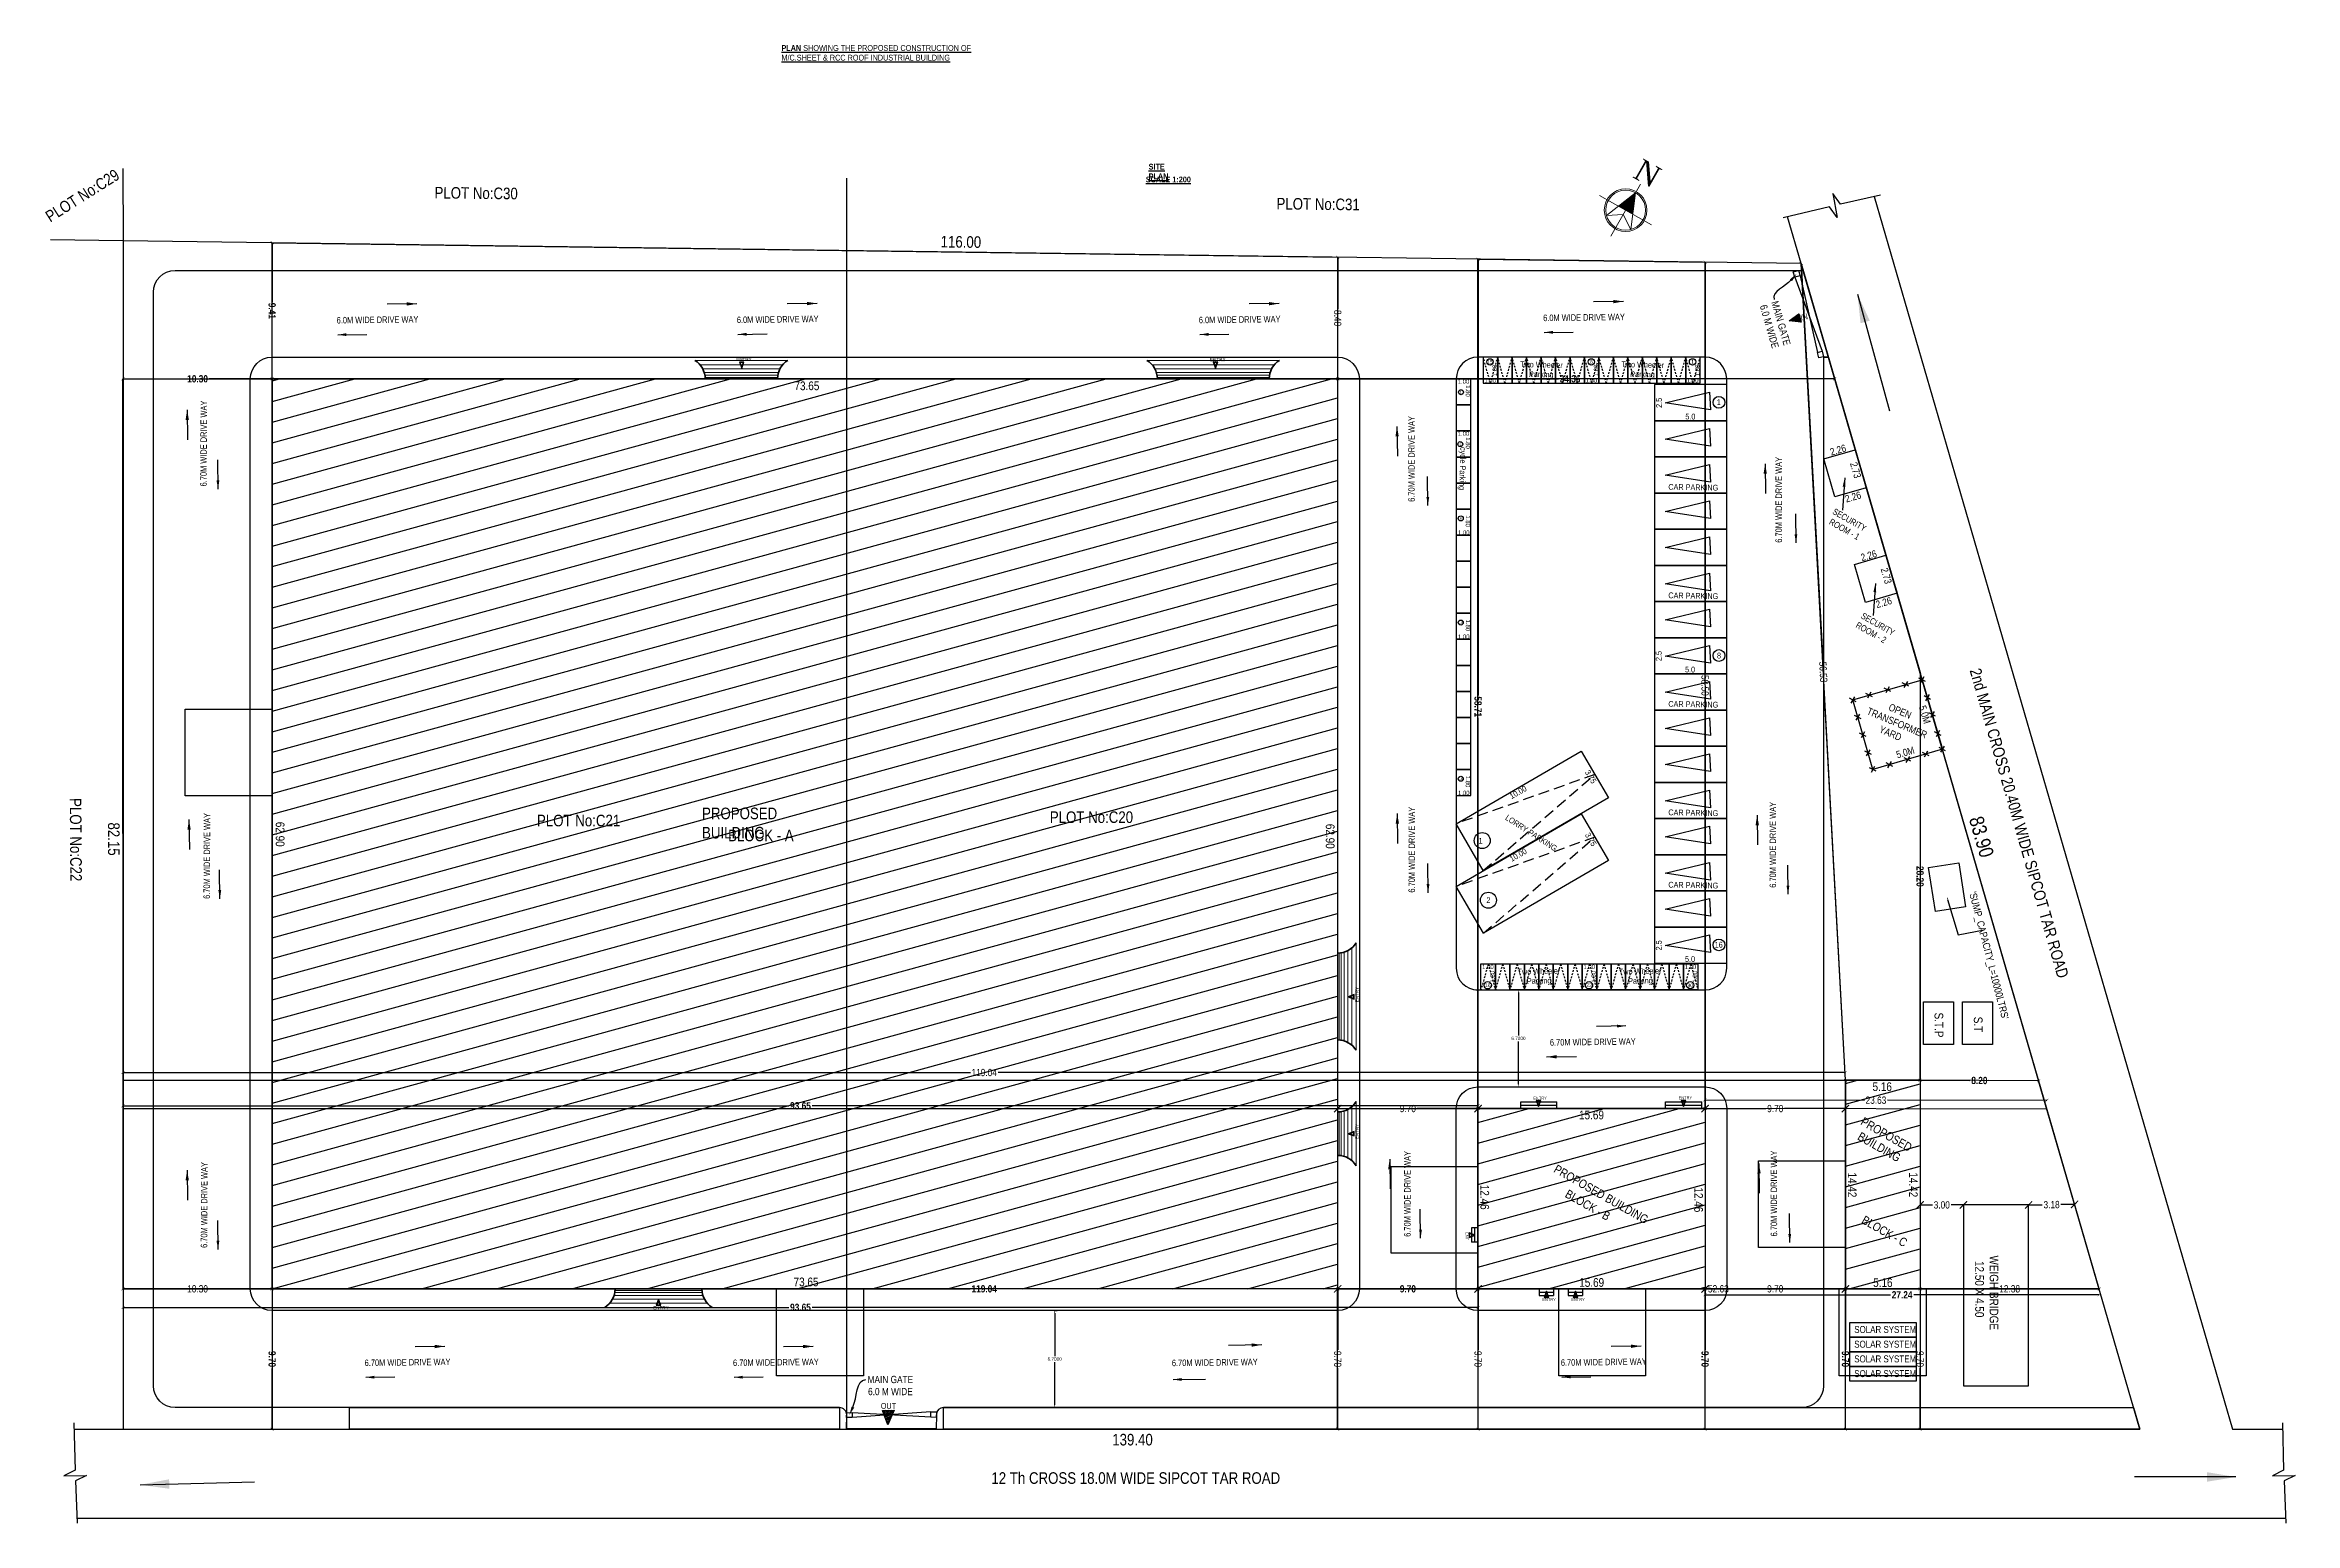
# Model space of a CAD drawing. Header units: metres. Extents: x -488 to 4759, y 38 to 2071.
# Drawn here: x 1230 to 1385.5, y 116.7 to 218.9 of the extents above; entities that cross this region are included whole.
import ezdxf
from ezdxf import colors
from ezdxf.entities.mleader import LeaderData, LeaderLine
from ezdxf.lldxf.tags import DXFTag
from ezdxf.math import Vec2, Vec3

# ---------------------------------------------------------------- set-up
doc = ezdxf.new("R2010")
doc.units = ezdxf.units.M
doc.header["$MEASUREMENT"] = 0
doc.linetypes.add('DASHED2', pattern=[0.375, 0.25, -0.125])
doc.linetypes.add('HIDDEN', pattern=[0.375, 0.25, -0.125])
for name, color, linetype in [('0 @ 1', 7, 'Continuous'), ('BLK_1_LVL_0_BLDG_FOOT_PRINT', 1, 'Continuous'), ('BLK_1_LVL_0_FRONT_SETBACK', 2, 'Continuous'), ('BLK_1_LVL_0_FRONT_SETBACK @ 1', 2, 'Continuous'), ('BLK_1_LVL_0_REAR_SETBACK', 11, 'Continuous'), ('BLK_1_LVL_0_REAR_SETBACK @ 1', 11, 'Continuous'), ('BLK_1_LVL_0_SIDE_SETBACK1', 171, 'Continuous'), ('BLK_1_LVL_0_SIDE_SETBACK1 @ 1', 171, 'Continuous'), ('BLK_1_LVL_0_SIDE_SETBACK2', 102, 'Continuous'), ('BLK_1_LVL_0_SIDE_SETBACK2 @ 1', 102, 'Continuous'), ('BLK_2_LVL_0_BLDG_FOOT_PRINT', 1, 'Continuous'), ('BLK_2_LVL_0_FRONT_SETBACK', 2, 'Continuous'), ('BLK_2_LVL_0_FRONT_SETBACK @ 1', 2, 'Continuous'), ('BLK_2_LVL_0_REAR_SETBACK', 11, 'Continuous'), ('BLK_2_LVL_0_REAR_SETBACK @ 1', 11, 'Continuous'), ('BLK_2_LVL_0_SIDE_SETBACK1', 171, 'Continuous'), ('BLK_2_LVL_0_SIDE_SETBACK1 @ 1', 171, 'Continuous'), ('BLK_2_LVL_0_SIDE_SETBACK2', 102, 'Continuous'), ('BLK_2_LVL_0_SIDE_SETBACK2 @ 1', 102, 'Continuous'), ('BLK_3_LVL_0_BLDG_FOOT_PRINT', 1, 'Continuous'), ('BLK_3_LVL_0_FRONT_SETBACK', 2, 'Continuous'), ('BLK_3_LVL_0_FRONT_SETBACK @ 1', 2, 'Continuous'), ('BLK_3_LVL_0_REAR_SETBACK', 11, 'Continuous'), ('BLK_3_LVL_0_REAR_SETBACK @ 1', 11, 'Continuous'), ('BLK_3_LVL_0_SIDE_SETBACK1', 171, 'Continuous'), ('BLK_3_LVL_0_SIDE_SETBACK1 @ 1', 171, 'Continuous'), ('BLK_3_LVL_0_SIDE_SETBACK2', 102, 'Continuous'), ('BLK_3_LVL_0_SIDE_SETBACK2 @ 1', 102, 'Continuous'), ('DRIVE_WAY', 255, 'Continuous'), ('PER_AISLE_WIDTH', 5, 'Continuous'), ('PLOT_BOUNDARY', 70, 'Continuous'), ('RWH', 130, 'Continuous'), ('SEPTIC_TANK_1', 146, 'Continuous'), ('SOLAR_WATER_HEATER', 1, 'Continuous'), ('SURRENDER_ROAD_WIDTH', 2, 'Continuous'), ('TRANSFORMER_YARD', 7, 'Continuous'), ('UG_SUMP', 194, 'Continuous')]:
    doc.layers.add(name, color=color, linetype=linetype)
for name, color, linetype, plot in [('ANGULAR_PARKING_SLOT_1', 6, 'Continuous', False), ('CYCLE_PARKING', 250, 'Continuous', False), ('LORRY_PARKING', 175, 'Continuous', False), ('TWO_WHEELER_DRIVE_WAY', 6, 'Continuous', False), ('TWO_WHEELER_PARKING', 2, 'Continuous', False)]:
    doc.layers.add(name, color=color, linetype=linetype, plot=plot)
for name, color, linetype, lineweight in [('BLK_1_INTERNAL_VEHICULAR_ACCESS', 161, 'Continuous', 0), ('BLK_2_INTERNAL_VEHICULAR_ACCESS', 161, 'Continuous', 0), ('BLK_3_INTERNAL_VEHICULAR_ACCESS', 161, 'Continuous', 0), ('DISTANCE_BLK', 238, 'Continuous', 30), ('NORTH_DIRECTION', 7, 'Continuous', 0)]:
    doc.layers.add(name, color=color, linetype=linetype, lineweight=lineweight)
doc.styles.add('2', font='swissc.ttf', dxfattribs={"height": 0.23})
doc.styles.add('C', font='GOTHIC.TTF')
doc.styles.add('CODE', font='swissc.ttf', dxfattribs={"height": 0.25})
doc.styles.add('default_mm', font='ARIALN.TTF', dxfattribs={"height": 30})
doc.styles.get("Standard").update_dxf_attribs({"font": 'arial.ttf', "height": 0.23})
doc.styles.add('USA TEXT', font='GOTHIC.TTF', dxfattribs={"height": 0.5})
tags = doc.linetypes.add('00$1$HIDDEN', pattern=[0.375, 0.25, -0.125]).pattern_tags.tags
tags[6:7] = [DXFTag(74, 4), DXFTag(75, 0), DXFTag(340, '0'), DXFTag(46, 1.0), DXFTag(50, 0.0), DXFTag(44, 0.0), DXFTag(45, 0.0)]
tags[4:5] = [DXFTag(74, 4), DXFTag(75, 0), DXFTag(340, '0'), DXFTag(46, 1.0), DXFTag(50, 0.0), DXFTag(44, 0.0), DXFTag(45, 0.0)]
doc.dimstyles.new('OUTER', dxfattribs={"dimscale": 0, "dimtxt": 0.3, "dimasz": 0.18, "dimexe": 0.18, "dimexo": 0.0625, "dimgap": 0.09, "dimtad": 0, "dimzin": 0, "dimdsep": 46, "dimtxsty": 'CODE', "dimcen": 0.09, "dimse1": 1, "dimse2": 1, "dimclrd": 8, "dimclrt": 1, "dimadec": 0, "dimazin": 0, "dimtfac": 1, "dimtofl": 0, "dimtmove": 0, "dimatfit": 3, "dimfxl": 0, "dimtolj": 1, "dimtzin": 0, "dimarcsym": 0})
doc.dimstyles.new('STANDARD$0', dxfattribs={"dimtxt": 0.23, "dimasz": 3, "dimexe": 3, "dimexo": 1, "dimgap": 1.5, "dimtad": 1, "dimdec": 1, "dimzin": 1, "dimdsep": 46, "dimlunit": 4, "dimtxsty": 'Standard', "dimblk": 'OBLIQUE', "dimcen": 0.09375, "dimdle": 1, "dimclrd": 8, "dimclre": 8, "dimclrt": 7, "dimadec": 1, "dimazin": 0, "dimtfac": 1, "dimtdec": 1, "dimtix": 1, "dimtmove": 2, "dimatfit": 3, "dimldrblk": 'ARCHTICK', "dimfxl": 0, "dimfrac": 2, "dimtolj": 1, "dimtzin": 0, "dimarcsym": 0})
pattern_1 = [(15.353842, (-13789.613, 6144.0578), (-0.36407161, 1.32592491), [])]

# ---------------------------------------------------------------- blocks, each defined once
blk = doc.blocks.new('_ArchTick')
at = {"const_width": 0.15}
blk.add_lwpolyline([(-0.5, -0.5), (0.5, 0.5)], dxfattribs=at)
blk = doc.blocks.new('*D97')
at = {"layer": 'BLK_1_LVL_0_REAR_SETBACK', "color": 0, "lineweight": -2, "ltscale": 400}
for p, q in [((1319.36, 204.22), (1319.36, 200.66)), ((1319.36, 195.82), (1319.36, 199.38))]:
    blk.add_line(p, q, dxfattribs=at)
at = {"layer": 'Defpoints', "color": 0, "lineweight": -2, "ltscale": 400}
for p in [(1319.36, 204.22), (1319.36, 204.22), (1319.36, 195.82)]:
    blk.add_point(p, dxfattribs=at)
at = {"layer": 'BLK_1_LVL_0_REAR_SETBACK', "color": 0, "lineweight": -2, "ltscale": 400, "xscale": 0.2, "yscale": 0.2, "zscale": 0.2}
for p, rotation in [((1319.36, 204.22), 90.00044213214862), ((1319.36, 195.82), 270.0004421321486)]:
    blk.add_blockref('_ArchTick', p, dxfattribs=dict(at, rotation=rotation))
at = {"layer": 'BLK_1_LVL_0_REAR_SETBACK', "color": 0, "ltscale": 400, "insert": (1319.36, 200.02), "char_height": 0.25, "attachment_point": 5, "rotation": 270.0004, "style": 'CODE'}
blk.add_mtext('\\A1;{\\H2x;8.40}', dxfattribs=at)
blk = doc.blocks.new('*D98')
at = {"layer": 'BLK_1_LVL_0_SIDE_SETBACK2', "color": 0, "lineweight": -2, "ltscale": 400}
for p, q in [((1319.36, 195.82), (1334.61, 195.82)), ((1353.71, 195.82), (1336.23, 195.82))]:
    blk.add_line(p, q, dxfattribs=at)
at = {"layer": 'Defpoints', "color": 0, "lineweight": -2, "ltscale": 400}
for p in [(1319.36, 195.82), (1353.71, 195.82), (1353.71, 195.82)]:
    blk.add_point(p, dxfattribs=at)
at = {"layer": 'BLK_1_LVL_0_SIDE_SETBACK2', "color": 0, "lineweight": -2, "ltscale": 400, "xscale": 0.2, "yscale": 0.2, "zscale": 0.2}
for p, rotation in [((1319.36, 195.82), 180.0004421320107), ((1353.71, 195.82), 0.0004421320106952)]:
    blk.add_blockref('_ArchTick', p, dxfattribs=dict(at, rotation=rotation))
at = {"layer": 'BLK_1_LVL_0_SIDE_SETBACK2', "color": 0, "ltscale": 400, "insert": (1335.42, 195.82), "char_height": 0.25, "attachment_point": 5, "rotation": 0.0004, "style": 'CODE'}
blk.add_mtext('\\A1;{\\fSwis721 Cn BT|b1|i0|c0|p34;\\H2x;34.36}', dxfattribs=at)
blk = doc.blocks.new('*D99')
at = {"layer": 'BLK_1_LVL_0_REAR_SETBACK', "color": 0, "lineweight": -2, "ltscale": 400}
for p, q in [((1245.71, 205.23), (1245.71, 201.13)), ((1245.71, 195.82), (1245.71, 199.92))]:
    blk.add_line(p, q, dxfattribs=at)
at = {"layer": 'Defpoints', "color": 0, "lineweight": -2, "ltscale": 400}
for p in [(1245.71, 205.23), (1245.71, 205.23), (1245.71, 195.82)]:
    blk.add_point(p, dxfattribs=at)
at = {"layer": 'BLK_1_LVL_0_REAR_SETBACK', "color": 0, "lineweight": -2, "ltscale": 400, "xscale": 0.2, "yscale": 0.2, "zscale": 0.2}
for p, rotation in [((1245.71, 205.23), 90.00044213214073), ((1245.71, 195.82), 270.0004421321408)]:
    blk.add_blockref('_ArchTick', p, dxfattribs=dict(at, rotation=rotation))
at = {"layer": 'BLK_1_LVL_0_REAR_SETBACK', "color": 0, "ltscale": 400, "insert": (1245.71, 200.52), "char_height": 0.25, "attachment_point": 5, "rotation": 270.0004, "style": 'CODE'}
blk.add_mtext('\\A1;{\\fSwis721 Cn BT|b1|i0|c0|p34;\\H2x;9.41}', dxfattribs=at)
blk = doc.blocks.new('*D100')
at = {"layer": 'BLK_1_LVL_0_SIDE_SETBACK1', "color": 0, "lineweight": -2, "ltscale": 400}
for p, q in [((1235.41, 195.82), (1239.75, 195.82)), ((1245.71, 195.82), (1241.37, 195.82))]:
    blk.add_line(p, q, dxfattribs=at)
at = {"layer": 'Defpoints', "color": 0, "lineweight": -2, "ltscale": 400}
for p in [(1235.41, 195.82), (1235.41, 195.82), (1245.71, 195.82)]:
    blk.add_point(p, dxfattribs=at)
at = {"layer": 'BLK_1_LVL_0_SIDE_SETBACK1', "color": 0, "lineweight": -2, "ltscale": 400, "xscale": 0.2, "yscale": 0.2, "zscale": 0.2}
for p, rotation in [((1235.41, 195.82), 180.000442132092), ((1245.71, 195.82), 0.0004421320919779)]:
    blk.add_blockref('_ArchTick', p, dxfattribs=dict(at, rotation=rotation))
at = {"layer": 'BLK_1_LVL_0_SIDE_SETBACK1', "color": 0, "ltscale": 400, "insert": (1240.56, 195.82), "char_height": 0.25, "attachment_point": 5, "rotation": 0.0004, "style": 'CODE'}
blk.add_mtext('\\A1;{\\fSwis721 Cn BT|b1|i0|c0|p34;\\H2x;10.30}', dxfattribs=at)
blk = doc.blocks.new('*D224')
at = {"layer": 'BLK_1_LVL_0_SIDE_SETBACK1', "color": 0, "lineweight": -2, "ltscale": 400}
for p, q in [((1235.41, 132.92), (1239.76, 132.92)), ((1245.71, 132.92), (1241.35, 132.92))]:
    blk.add_line(p, q, dxfattribs=at)
at = {"layer": 'Defpoints', "color": 0, "lineweight": -2, "ltscale": 400}
for p in [(1235.41, 132.92), (1235.41, 132.92), (1245.71, 132.92)]:
    blk.add_point(p, dxfattribs=at)
at = {"layer": 'BLK_1_LVL_0_SIDE_SETBACK1', "color": 0, "lineweight": -2, "ltscale": 400, "xscale": 0.2, "yscale": 0.2, "zscale": 0.2}
for p, rotation in [((1235.41, 132.92), 180.0000000036869), ((1245.71, 132.92), 3.6869707e-09)]:
    blk.add_blockref('_ArchTick', p, dxfattribs=dict(at, rotation=rotation))
at = {"layer": 'BLK_1_LVL_0_SIDE_SETBACK1', "color": 0, "ltscale": 400, "insert": (1240.56, 132.92), "char_height": 0.25, "attachment_point": 5, "rotation": 0, "style": 'CODE'}
blk.add_mtext('\\A1;{\\H2x;10.30}', dxfattribs=at)
blk = doc.blocks.new('*D101')
at = {"layer": 'BLK_1_LVL_0_FRONT_SETBACK', "color": 0, "lineweight": -2, "ltscale": 0.5}
for p, q in [((1245.71, 132.92), (1245.71, 128.71)), ((1245.71, 123.22), (1245.71, 127.42))]:
    blk.add_line(p, q, dxfattribs=at)
at = {"layer": 'Defpoints', "color": 0, "lineweight": -2, "ltscale": 0.5}
for p in [(1245.71, 132.92), (1245.71, 123.22), (1245.71, 123.22)]:
    blk.add_point(p, dxfattribs=at)
at = {"layer": 'BLK_1_LVL_0_FRONT_SETBACK', "color": 0, "lineweight": -2, "ltscale": 0.5, "xscale": 0.2, "yscale": 0.2, "zscale": 0.2}
for p, rotation in [((1245.71, 132.92), 90.00044213216191), ((1245.71, 123.22), 270.0004421321619)]:
    blk.add_blockref('_ArchTick', p, dxfattribs=dict(at, rotation=rotation))
at = {"layer": 'BLK_1_LVL_0_FRONT_SETBACK', "color": 0, "ltscale": 0.5, "insert": (1245.71, 128.07), "char_height": 0.25, "attachment_point": 5, "rotation": 270.0004, "style": 'CODE'}
blk.add_mtext('\\A1;{\\fSwis721 Cn BT|b1|i0|c0|p34;\\H2x;9.70}', dxfattribs=at)
blk = doc.blocks.new('*D102')
at = {"layer": 'BLK_1_LVL_0_FRONT_SETBACK', "color": 0, "lineweight": -2, "ltscale": 0.5}
for p, q in [((1319.36, 132.92), (1319.36, 128.71)), ((1319.36, 123.22), (1319.36, 127.43))]:
    blk.add_line(p, q, dxfattribs=at)
at = {"layer": 'Defpoints', "color": 0, "lineweight": -2, "ltscale": 0.5}
for p in [(1319.36, 132.92), (1319.36, 123.22), (1319.36, 123.22)]:
    blk.add_point(p, dxfattribs=at)
at = {"layer": 'BLK_1_LVL_0_FRONT_SETBACK', "color": 0, "lineweight": -2, "ltscale": 0.5, "xscale": 0.2, "yscale": 0.2, "zscale": 0.2}
for p, rotation in [((1319.36, 132.92), 90.0004421321493), ((1319.36, 123.22), 270.0004421321493)]:
    blk.add_blockref('_ArchTick', p, dxfattribs=dict(at, rotation=rotation))
at = {"layer": 'BLK_1_LVL_0_FRONT_SETBACK', "color": 0, "ltscale": 0.5, "insert": (1319.36, 128.07), "char_height": 0.25, "attachment_point": 5, "rotation": 270.0004, "style": 'CODE'}
blk.add_mtext('\\A1;{\\H2x;9.70}', dxfattribs=at)
blk = doc.blocks.new('*D103')
at = {"layer": 'BLK_2_LVL_0_FRONT_SETBACK', "color": 0, "lineweight": -2, "ltscale": 0.5}
for p, q in [((1329.06, 132.92), (1329.06, 128.71)), ((1329.06, 123.22), (1329.06, 127.43))]:
    blk.add_line(p, q, dxfattribs=at)
at = {"layer": 'Defpoints', "color": 0, "lineweight": -2, "ltscale": 0.5}
for p in [(1329.06, 132.92), (1329.06, 123.22), (1329.06, 123.22)]:
    blk.add_point(p, dxfattribs=at)
at = {"layer": 'BLK_2_LVL_0_FRONT_SETBACK', "color": 0, "lineweight": -2, "ltscale": 0.5, "xscale": 0.2, "yscale": 0.2, "zscale": 0.2}
for p, rotation in [((1329.06, 132.92), 90.0004421321278), ((1329.06, 123.22), 270.0004421321278)]:
    blk.add_blockref('_ArchTick', p, dxfattribs=dict(at, rotation=rotation))
at = {"layer": 'BLK_2_LVL_0_FRONT_SETBACK', "color": 0, "ltscale": 0.5, "insert": (1329.06, 128.07), "char_height": 0.25, "attachment_point": 5, "rotation": 270.0004, "style": 'CODE'}
blk.add_mtext('\\A1;{\\H2x;9.70}', dxfattribs=at)
blk = doc.blocks.new('*D104')
at = {"color": 0, "lineweight": -2}
for p, q in [((1319.36, 132.92), (1323.56, 132.92)), ((1329.06, 132.92), (1324.85, 132.92))]:
    blk.add_line(p, q, dxfattribs=at)
at = {"layer": 'Defpoints', "color": 0, "lineweight": -2}
for p in [(1319.36, 132.92), (1329.06, 132.92), (1329.06, 132.92)]:
    blk.add_point(p, dxfattribs=at)
at = {"color": 0, "lineweight": -2, "xscale": 0.5, "yscale": 0.5, "zscale": 0.5}
for p, rotation in [((1319.36, 132.92), 180.0004421321315), ((1329.06, 132.92), 0.0004421321314926)]:
    blk.add_blockref('_ArchTick', p, dxfattribs=dict(at, rotation=rotation))
at = {"color": 0, "lineweight": -2, "insert": (1324.21, 132.92), "char_height": 0.25, "attachment_point": 5, "rotation": 0.0004, "style": 'CODE'}
blk.add_mtext('\\A1;{\\fSwis721 Cn BT|b1|i0|c0|p34;\\H2x;9.70}', dxfattribs=at)
blk = doc.blocks.new('*D105')
at = {"color": 0, "lineweight": -2}
for p, q in [((1319.36, 145.38), (1323.56, 145.38)), ((1329.06, 145.38), (1324.85, 145.38))]:
    blk.add_line(p, q, dxfattribs=at)
at = {"layer": 'Defpoints', "color": 0, "lineweight": -2}
for p in [(1319.36, 145.38), (1319.36, 145.38), (1329.06, 145.38)]:
    blk.add_point(p, dxfattribs=at)
at = {"color": 0, "lineweight": -2, "xscale": 0.5, "yscale": 0.5, "zscale": 0.5}
for p, rotation in [((1319.36, 145.38), 180.0004421321506), ((1329.06, 145.38), 0.0004421321506509)]:
    blk.add_blockref('_ArchTick', p, dxfattribs=dict(at, rotation=rotation))
at = {"color": 0, "lineweight": -2, "insert": (1324.21, 145.38), "char_height": 0.25, "attachment_point": 5, "rotation": 0.0004, "style": 'CODE'}
blk.add_mtext('\\A1;{\\H2x;9.70}', dxfattribs=at)
blk = doc.blocks.new('*D106')
at = {"color": 0, "lineweight": -2}
for p, q in [((1344.75, 145.38), (1348.95, 145.38)), ((1354.45, 145.38), (1350.24, 145.38))]:
    blk.add_line(p, q, dxfattribs=at)
at = {"layer": 'Defpoints', "color": 0, "lineweight": -2}
for p in [(1344.75, 145.38), (1354.45, 145.38), (1354.45, 145.38)]:
    blk.add_point(p, dxfattribs=at)
at = {"color": 0, "lineweight": -2, "xscale": 0.5, "yscale": 0.5, "zscale": 0.5}
for p, rotation in [((1344.75, 145.38), 180.0004421321664), ((1354.45, 145.38), 0.0004421321664024)]:
    blk.add_blockref('_ArchTick', p, dxfattribs=dict(at, rotation=rotation))
at = {"color": 0, "lineweight": -2, "insert": (1349.6, 145.38), "char_height": 0.25, "attachment_point": 5, "rotation": 0.0004, "style": 'CODE'}
blk.add_mtext('\\A1;{\\H2x;9.70}', dxfattribs=at)
blk = doc.blocks.new('*D90')
at = {"layer": 'BLK_3_LVL_0_SIDE_SETBACK2', "color": 0, "lineweight": -2, "ltscale": 400}
for p, q in [((1359.61, 147.34), (1363.06, 147.33)), ((1367.81, 147.31), (1364.35, 147.32))]:
    blk.add_line(p, q, dxfattribs=at)
at = {"layer": 'Defpoints', "color": 0, "lineweight": -2, "ltscale": 400}
for p in [(1359.61, 147.34), (1367.81, 147.31), (1367.81, 147.31)]:
    blk.add_point(p, dxfattribs=at)
at = {"layer": 'BLK_3_LVL_0_SIDE_SETBACK2', "color": 0, "lineweight": -2, "ltscale": 400, "xscale": 0.2, "yscale": 0.2, "zscale": 0.2}
for p, rotation in [((1359.61, 147.34), 179.7943411238557), ((1367.81, 147.31), 359.7943411238556)]:
    blk.add_blockref('_ArchTick', p, dxfattribs=dict(at, rotation=rotation))
at = {"layer": 'BLK_3_LVL_0_SIDE_SETBACK2', "color": 0, "ltscale": 400, "insert": (1363.71, 147.32), "char_height": 0.25, "attachment_point": 5, "rotation": 359.7943, "style": 'CODE'}
blk.add_mtext('\\A1;{\\fSwis721 Cn BT|b1|i0|c0|p34;\\H2x;8.20}', dxfattribs=at)
blk = doc.blocks.new('*D107')
at = {"color": 0, "lineweight": -2}
for p, q in [((1359.61, 138.72), (1360.47, 138.72)), ((1362.61, 138.72), (1361.75, 138.72))]:
    blk.add_line(p, q, dxfattribs=at)
at = {"layer": 'Defpoints', "color": 0, "lineweight": -2}
for p in [(1359.61, 138.72), (1359.61, 138.72), (1362.61, 138.72)]:
    blk.add_point(p, dxfattribs=at)
at = {"color": 0, "lineweight": -2, "xscale": 0.5, "yscale": 0.5, "zscale": 0.5}
for p, rotation in [((1359.61, 138.72), 180.0004421323777), ((1362.61, 138.72), 0.0004421323776692999)]:
    blk.add_blockref('_ArchTick', p, dxfattribs=dict(at, rotation=rotation))
at = {"color": 0, "lineweight": -2, "insert": (1361.11, 138.72), "char_height": 0.25, "attachment_point": 5, "rotation": 0.0004, "style": 'CODE'}
blk.add_mtext('\\A1;{\\H2x;3.00}', dxfattribs=at)
blk = doc.blocks.new('*D108')
at = {"layer": 'BLK_3_LVL_0_SIDE_SETBACK2', "color": 0, "lineweight": -2, "ltscale": 400}
for p, q in [((1359.61, 132.92), (1365, 132.92)), ((1371.99, 132.92), (1366.59, 132.92))]:
    blk.add_line(p, q, dxfattribs=at)
at = {"layer": 'Defpoints', "color": 0, "lineweight": -2, "ltscale": 400}
for p in [(1359.61, 132.92), (1371.99, 132.92), (1371.99, 132.92)]:
    blk.add_point(p, dxfattribs=at)
at = {"layer": 'BLK_3_LVL_0_SIDE_SETBACK2', "color": 0, "lineweight": -2, "ltscale": 400, "xscale": 0.2, "yscale": 0.2, "zscale": 0.2}
for p, rotation in [((1359.61, 132.92), 180.0004421316135), ((1371.99, 132.92), 0.0004421316136347)]:
    blk.add_blockref('_ArchTick', p, dxfattribs=dict(at, rotation=rotation))
at = {"layer": 'BLK_3_LVL_0_SIDE_SETBACK2', "color": 0, "ltscale": 400, "insert": (1365.8, 132.92), "char_height": 0.25, "attachment_point": 5, "rotation": 0.0004, "style": 'CODE'}
blk.add_mtext('\\A1;{\\H2x;12.38}', dxfattribs=at)
blk = doc.blocks.new('*D109')
at = {"color": 0, "lineweight": -2}
for p, q in [((1367.11, 138.72), (1368.06, 138.73)), ((1370.29, 138.76), (1369.34, 138.75))]:
    blk.add_line(p, q, dxfattribs=at)
at = {"layer": 'Defpoints', "color": 0, "lineweight": -2}
for p in [(1367.11, 138.72), (1370.29, 138.76), (1370.29, 138.76)]:
    blk.add_point(p, dxfattribs=at)
at = {"color": 0, "lineweight": -2, "xscale": 0.5, "yscale": 0.5, "zscale": 0.5}
for p, rotation in [((1367.11, 138.72), 180.8092272004359), ((1370.29, 138.76), 0.8092272004358945)]:
    blk.add_blockref('_ArchTick', p, dxfattribs=dict(at, rotation=rotation))
at = {"color": 0, "lineweight": -2, "insert": (1368.7, 138.74), "char_height": 0.25, "attachment_point": 5, "rotation": 0.8092, "style": 'CODE'}
blk.add_mtext('\\A1;{\\H2x;3.18}', dxfattribs=at)
blk = doc.blocks.new('*D91')
at = {"color": 0, "lineweight": -2}
for p, q in [((1344.75, 132.92), (1348.95, 132.92)), ((1354.45, 132.92), (1350.24, 132.92))]:
    blk.add_line(p, q, dxfattribs=at)
at = {"layer": 'Defpoints', "color": 0, "lineweight": -2}
for p in [(1344.75, 132.92), (1354.45, 132.92), (1354.45, 132.92)]:
    blk.add_point(p, dxfattribs=at)
at = {"color": 0, "lineweight": -2, "xscale": 0.5, "yscale": 0.5, "zscale": 0.5}
for p, rotation in [((1344.75, 132.92), 180.0004421324111), ((1354.45, 132.92), 0.0004421324111652)]:
    blk.add_blockref('_ArchTick', p, dxfattribs=dict(at, rotation=rotation))
at = {"color": 0, "lineweight": -2, "insert": (1349.6, 132.92), "char_height": 0.25, "attachment_point": 5, "rotation": 0.0004, "style": 'CODE'}
blk.add_mtext('\\A1;{\\H2x;9.70}', dxfattribs=at)
blk = doc.blocks.new('*D110')
at = {"layer": 'BLK_2_LVL_0_FRONT_SETBACK', "color": 0, "lineweight": -2, "ltscale": 0.5}
for p, q in [((1344.75, 132.92), (1344.75, 128.71)), ((1344.75, 123.22), (1344.75, 127.42))]:
    blk.add_line(p, q, dxfattribs=at)
at = {"layer": 'Defpoints', "color": 0, "lineweight": -2, "ltscale": 0.5}
for p in [(1344.75, 132.92), (1344.75, 123.22), (1344.75, 123.22)]:
    blk.add_point(p, dxfattribs=at)
at = {"layer": 'BLK_2_LVL_0_FRONT_SETBACK', "color": 0, "lineweight": -2, "ltscale": 0.5, "xscale": 0.2, "yscale": 0.2, "zscale": 0.2}
for p, rotation in [((1344.75, 132.92), 90.00044213213451), ((1344.75, 123.22), 270.0004421321345)]:
    blk.add_blockref('_ArchTick', p, dxfattribs=dict(at, rotation=rotation))
at = {"layer": 'BLK_2_LVL_0_FRONT_SETBACK', "color": 0, "ltscale": 0.5, "insert": (1344.75, 128.07), "char_height": 0.25, "attachment_point": 5, "rotation": 270.0004, "style": 'CODE'}
blk.add_mtext('\\A1;{\\fSwis721 Cn BT|b1|i0|c0|p34;\\H2x;9.70}', dxfattribs=at)
blk = doc.blocks.new('*D111')
at = {"layer": 'BLK_2_LVL_0_REAR_SETBACK', "color": 0, "lineweight": -2, "ltscale": 400}
for p, q in [((1344.75, 203.88), (1344.75, 175.43)), ((1344.75, 145.38), (1344.75, 173.82))]:
    blk.add_line(p, q, dxfattribs=at)
at = {"layer": 'Defpoints', "color": 0, "lineweight": -2, "ltscale": 400}
for p in [(1344.75, 203.88), (1344.75, 203.88), (1344.75, 145.38)]:
    blk.add_point(p, dxfattribs=at)
at = {"layer": 'BLK_2_LVL_0_REAR_SETBACK', "color": 0, "lineweight": -2, "ltscale": 400, "xscale": 0.2, "yscale": 0.2, "zscale": 0.2}
for p, rotation in [((1344.75, 203.88), 90.00044213217399), ((1344.75, 145.38), 270.000442132174)]:
    blk.add_blockref('_ArchTick', p, dxfattribs=dict(at, rotation=rotation))
at = {"layer": 'BLK_2_LVL_0_REAR_SETBACK', "color": 0, "ltscale": 400, "insert": (1344.75, 174.63), "char_height": 0.25, "attachment_point": 5, "rotation": 270.0004, "style": 'CODE'}
blk.add_mtext('\\A1;{\\H2x;58.50}', dxfattribs=at)
blk = doc.blocks.new('*D112')
at = {"layer": 'BLK_2_LVL_0_REAR_SETBACK', "color": 0, "lineweight": -2, "ltscale": 400}
for p, q in [((1329.06, 204.09), (1329.06, 173.93)), ((1329.06, 145.38), (1329.06, 172.38))]:
    blk.add_line(p, q, dxfattribs=at)
at = {"layer": 'Defpoints', "color": 0, "lineweight": -2, "ltscale": 400}
for p in [(1329.06, 204.09), (1329.06, 204.09), (1329.06, 145.38)]:
    blk.add_point(p, dxfattribs=at)
at = {"layer": 'BLK_2_LVL_0_REAR_SETBACK', "color": 0, "lineweight": -2, "ltscale": 400, "xscale": 0.2, "yscale": 0.2, "zscale": 0.2}
for p, rotation in [((1329.06, 204.09), 90.00044213212604), ((1329.06, 145.38), 270.0004421321261)]:
    blk.add_blockref('_ArchTick', p, dxfattribs=dict(at, rotation=rotation))
at = {"layer": 'BLK_2_LVL_0_REAR_SETBACK', "color": 0, "ltscale": 400, "insert": (1329.06, 173.16), "char_height": 0.25, "attachment_point": 5, "rotation": 270.0004, "style": 'CODE'}
blk.add_mtext('\\A1;{\\fSwis721 Cn BT|b1|i0|c0|p34;\\H2x;58.71}', dxfattribs=at)
blk = doc.blocks.new('*D113')
at = {"layer": 'BLK_3_LVL_0_FRONT_SETBACK', "color": 0, "lineweight": -2, "ltscale": 0.5}
for p, q in [((1354.45, 132.92), (1354.45, 128.71)), ((1354.45, 123.22), (1354.45, 127.42))]:
    blk.add_line(p, q, dxfattribs=at)
at = {"layer": 'Defpoints', "color": 0, "lineweight": -2, "ltscale": 0.5}
for p in [(1354.45, 132.92), (1354.45, 123.22), (1354.45, 123.22)]:
    blk.add_point(p, dxfattribs=at)
at = {"layer": 'BLK_3_LVL_0_FRONT_SETBACK', "color": 0, "lineweight": -2, "ltscale": 0.5, "xscale": 0.2, "yscale": 0.2, "zscale": 0.2}
for p, rotation in [((1354.45, 132.92), 90.00044213214794), ((1354.45, 123.22), 270.000442132148)]:
    blk.add_blockref('_ArchTick', p, dxfattribs=dict(at, rotation=rotation))
at = {"layer": 'BLK_3_LVL_0_FRONT_SETBACK', "color": 0, "ltscale": 0.5, "insert": (1354.45, 128.07), "char_height": 0.25, "attachment_point": 5, "rotation": 270.0004, "style": 'CODE'}
blk.add_mtext('\\A1;{\\fSwis721 Cn BT|b1|i0|c0|p34;\\H2x;9.70}', dxfattribs=at)
blk = doc.blocks.new('*D114')
at = {"layer": 'BLK_3_LVL_0_FRONT_SETBACK', "color": 0, "lineweight": -2, "ltscale": 0.5}
for p, q in [((1359.61, 132.92), (1359.61, 128.71)), ((1359.61, 123.22), (1359.61, 127.43))]:
    blk.add_line(p, q, dxfattribs=at)
at = {"layer": 'Defpoints', "color": 0, "lineweight": -2, "ltscale": 0.5}
for p in [(1359.61, 132.92), (1359.61, 123.22), (1359.61, 123.22)]:
    blk.add_point(p, dxfattribs=at)
at = {"layer": 'BLK_3_LVL_0_FRONT_SETBACK', "color": 0, "lineweight": -2, "ltscale": 0.5, "xscale": 0.2, "yscale": 0.2, "zscale": 0.2}
for p, rotation in [((1359.61, 132.92), 90.00044213214525), ((1359.61, 123.22), 270.0004421321452)]:
    blk.add_blockref('_ArchTick', p, dxfattribs=dict(at, rotation=rotation))
at = {"layer": 'BLK_3_LVL_0_FRONT_SETBACK', "color": 0, "ltscale": 0.5, "insert": (1359.61, 128.07), "char_height": 0.25, "attachment_point": 5, "rotation": 270.0004, "style": 'CODE'}
blk.add_mtext('\\A1;{\\H2x;9.70}', dxfattribs=at)
blk = doc.blocks.new('*D115')
at = {"layer": 'BLK_1_LVL_0_SIDE_SETBACK2', "color": 0, "lineweight": -2, "ltscale": 400}
for p, q in [((1319.36, 132.92), (1344.87, 132.92)), ((1371.99, 132.92), (1346.48, 132.92))]:
    blk.add_line(p, q, dxfattribs=at)
at = {"layer": 'Defpoints', "color": 0, "lineweight": -2, "ltscale": 400}
for p in [(1319.36, 132.92), (1371.99, 132.92), (1371.99, 132.92)]:
    blk.add_point(p, dxfattribs=at)
at = {"layer": 'BLK_1_LVL_0_SIDE_SETBACK2', "color": 0, "lineweight": -2, "ltscale": 400, "xscale": 0.2, "yscale": 0.2, "zscale": 0.2}
for p, rotation in [((1319.36, 132.92), 180.0004421320399), ((1371.99, 132.92), 0.0004421320399308)]:
    blk.add_blockref('_ArchTick', p, dxfattribs=dict(at, rotation=rotation))
at = {"layer": 'BLK_1_LVL_0_SIDE_SETBACK2', "color": 0, "ltscale": 400, "insert": (1345.67, 132.92), "char_height": 0.25, "attachment_point": 5, "rotation": 0.0004, "style": 'CODE'}
blk.add_mtext('\\A1;{\\H2x;52.63}', dxfattribs=at)
blk = doc.blocks.new('*D116')
at = {"layer": 'BLK_2_LVL_0_SIDE_SETBACK1', "color": 0, "lineweight": -2, "ltscale": 400}
for p, q in [((1235.41, 131.64), (1281.42, 131.64)), ((1329.06, 131.64), (1283.04, 131.64))]:
    blk.add_line(p, q, dxfattribs=at)
at = {"layer": 'Defpoints', "color": 0, "lineweight": -2, "ltscale": 400}
for p in [(1235.41, 132.91), (1329.06, 132.92), (1235.41, 131.64)]:
    blk.add_point(p, dxfattribs=at)
at = {"layer": 'BLK_2_LVL_0_SIDE_SETBACK1', "color": 0, "lineweight": -2, "ltscale": 400, "xscale": 0.2, "yscale": 0.2, "zscale": 0.2}
for p, rotation in [((1235.41, 131.64), 180.0016177440347), ((1329.06, 131.64), 0.001617744034732)]:
    blk.add_blockref('_ArchTick', p, dxfattribs=dict(at, rotation=rotation))
at = {"layer": 'BLK_2_LVL_0_SIDE_SETBACK1', "color": 0, "ltscale": 400, "insert": (1282.23, 131.64), "char_height": 0.25, "attachment_point": 5, "rotation": 0.0016, "style": 'CODE'}
blk.add_mtext('\\A1;{\\fSwis721 Cn BT|b1|i0|c0|p34;\\H2x;93.65}', dxfattribs=at)
blk = doc.blocks.new('*D117')
at = {"layer": 'BLK_2_LVL_0_SIDE_SETBACK1', "color": 0, "lineweight": -2, "ltscale": 400}
for p, q in [((1235.41, 145.57), (1281.42, 145.57)), ((1329.06, 145.57), (1283.04, 145.57))]:
    blk.add_line(p, q, dxfattribs=at)
at = {"layer": 'Defpoints', "color": 0, "lineweight": -2, "ltscale": 400}
for p in [(1235.41, 145.57), (1235.41, 145.37), (1329.06, 145.38)]:
    blk.add_point(p, dxfattribs=at)
at = {"layer": 'BLK_2_LVL_0_SIDE_SETBACK1', "color": 0, "lineweight": -2, "ltscale": 400, "xscale": 0.2, "yscale": 0.2, "zscale": 0.2}
for p, rotation in [((1235.41, 145.57), 180.0016177440345), ((1329.06, 145.57), 0.0016177440344922)]:
    blk.add_blockref('_ArchTick', p, dxfattribs=dict(at, rotation=rotation))
at = {"layer": 'BLK_2_LVL_0_SIDE_SETBACK1', "color": 0, "ltscale": 400, "insert": (1282.23, 145.57), "char_height": 0.25, "attachment_point": 5, "rotation": 0.0016, "style": 'CODE'}
blk.add_mtext('\\A1;{\\fSwis721 Cn BT|b1|i0|c0|p34;\\H2x;93.65}', dxfattribs=at)
blk = doc.blocks.new('*D118')
at = {"layer": 'BLK_2_LVL_0_SIDE_SETBACK2', "color": 0, "lineweight": -2, "ltscale": 400}
for p, q in [((1344.75, 132.51), (1357.56, 132.51)), ((1371.99, 132.51), (1359.18, 132.51))]:
    blk.add_line(p, q, dxfattribs=at)
at = {"layer": 'Defpoints', "color": 0, "lineweight": -2, "ltscale": 400}
for p in [(1344.75, 132.92), (1371.99, 132.92), (1371.99, 132.51)]:
    blk.add_point(p, dxfattribs=at)
at = {"layer": 'BLK_2_LVL_0_SIDE_SETBACK2', "color": 0, "lineweight": -2, "ltscale": 400, "xscale": 0.2, "yscale": 0.2, "zscale": 0.2}
for p, rotation in [((1344.75, 132.51), 180.0008607400376), ((1371.99, 132.51), 0.0008607400376506001)]:
    blk.add_blockref('_ArchTick', p, dxfattribs=dict(at, rotation=rotation))
at = {"layer": 'BLK_2_LVL_0_SIDE_SETBACK2', "color": 0, "ltscale": 400, "insert": (1358.37, 132.51), "char_height": 0.25, "attachment_point": 5, "rotation": 0.0009, "style": 'CODE'}
blk.add_mtext('\\A1;{\\fSwis721 Cn BT|b1|i0|c0|p34;\\H2x;27.24}', dxfattribs=at)
blk = doc.blocks.new('*D119')
at = {"layer": 'BLK_2_LVL_0_SIDE_SETBACK2', "color": 0, "lineweight": -2, "ltscale": 400}
for p, q in [((1344.75, 145.98), (1355.76, 145.96)), ((1368.38, 145.95), (1357.36, 145.96))]:
    blk.add_line(p, q, dxfattribs=at)
at = {"layer": 'Defpoints', "color": 0, "lineweight": -2, "ltscale": 400}
for p in [(1344.75, 145.38), (1368.38, 145.95), (1368.38, 145.35)]:
    blk.add_point(p, dxfattribs=at)
at = {"layer": 'BLK_2_LVL_0_SIDE_SETBACK2', "color": 0, "lineweight": -2, "ltscale": 400, "xscale": 0.2, "yscale": 0.2, "zscale": 0.2}
for p, rotation in [((1344.75, 145.98), 179.9358319184348), ((1368.38, 145.95), 359.9358319184348)]:
    blk.add_blockref('_ArchTick', p, dxfattribs=dict(at, rotation=rotation))
at = {"layer": 'BLK_2_LVL_0_SIDE_SETBACK2', "color": 0, "ltscale": 400, "insert": (1356.56, 145.96), "char_height": 0.25, "attachment_point": 5, "rotation": 359.9358, "style": 'CODE'}
blk.add_mtext('\\A1;{\\H2x;23.63}', dxfattribs=at)
blk = doc.blocks.new('*D93')
at = {"layer": 'BLK_3_LVL_0_SIDE_SETBACK1', "color": 0, "lineweight": -2, "ltscale": 400}
for p, q in [((1235.41, 147.87), (1293.97, 147.87)), ((1354.45, 147.87), (1295.89, 147.87))]:
    blk.add_line(p, q, dxfattribs=at)
at = {"layer": 'Defpoints', "color": 0, "lineweight": -2, "ltscale": 400}
for p in [(1235.41, 147.87), (1235.41, 147.33), (1354.45, 147.34)]:
    blk.add_point(p, dxfattribs=at)
at = {"layer": 'BLK_3_LVL_0_SIDE_SETBACK1', "color": 0, "lineweight": -2, "ltscale": 400, "xscale": 0.2, "yscale": 0.2, "zscale": 0.2}
for p, rotation in [((1235.41, 147.87), 180.0016177440345), ((1354.45, 147.87), 0.0016177440344922)]:
    blk.add_blockref('_ArchTick', p, dxfattribs=dict(at, rotation=rotation))
at = {"layer": 'BLK_3_LVL_0_SIDE_SETBACK1', "color": 0, "ltscale": 400, "insert": (1294.93, 147.87), "char_height": 0.25, "attachment_point": 5, "rotation": 0.0016, "style": 'CODE'}
blk.add_mtext('\\A1;{\\H2x;119.04}', dxfattribs=at)
blk = doc.blocks.new('*D120')
at = {"layer": 'BLK_3_LVL_0_SIDE_SETBACK1', "color": 0, "lineweight": -2, "ltscale": 400}
for p, q in [((1235.41, 132.92), (1293.95, 132.92)), ((1354.45, 132.91), (1295.9, 132.92))]:
    blk.add_line(p, q, dxfattribs=at)
at = {"layer": 'Defpoints', "color": 0, "lineweight": -2, "ltscale": 400}
for p in [(1235.41, 132.92), (1235.41, 132.92), (1354.45, 132.91)]:
    blk.add_point(p, dxfattribs=at)
at = {"layer": 'BLK_3_LVL_0_SIDE_SETBACK1', "color": 0, "lineweight": -2, "ltscale": 400, "xscale": 0.2, "yscale": 0.2, "zscale": 0.2}
for p, rotation in [((1235.41, 132.92), 179.9992665193407), ((1354.45, 132.91), 359.9992665193408)]:
    blk.add_blockref('_ArchTick', p, dxfattribs=dict(at, rotation=rotation))
at = {"layer": 'BLK_3_LVL_0_SIDE_SETBACK1', "color": 0, "ltscale": 400, "insert": (1294.93, 132.92), "char_height": 0.25, "attachment_point": 5, "rotation": 359.9993, "style": 'CODE'}
blk.add_mtext('\\A1;{\\fSwis721 Cn BT|b1|i0|c0|p34;\\H2x;119.04}', dxfattribs=at)
blk = doc.blocks.new('*D92')
at = {"layer": 'BLK_3_LVL_0_REAR_SETBACK', "color": 0, "lineweight": -2}
for p, q in [((1351.4, 203.79), (1352.88, 176.37)), ((1354.45, 147.34), (1352.96, 174.76))]:
    blk.add_line(p, q, dxfattribs=at)
at = {"layer": 'Defpoints', "color": 0, "lineweight": -2}
for p in [(1351.4, 203.79), (1354.45, 147.34), (1354.45, 147.34)]:
    blk.add_point(p, dxfattribs=at)
at = {"layer": 'BLK_3_LVL_0_REAR_SETBACK', "color": 0, "lineweight": -2, "xscale": 0.2, "yscale": 0.2, "zscale": 0.2}
for p, rotation in [((1351.4, 203.79), 93.09340992295236), ((1354.45, 147.34), 273.0934099229525)]:
    blk.add_blockref('_ArchTick', p, dxfattribs=dict(at, rotation=rotation))
at = {"layer": 'BLK_3_LVL_0_REAR_SETBACK', "color": 0, "lineweight": -2, "insert": (1352.92, 175.56), "char_height": 0.25, "attachment_point": 5, "rotation": 273.0934, "style": 'CODE'}
blk.add_mtext('\\A1;{\\H2x;56.53}', dxfattribs=at)
blk = doc.blocks.new('*D94')
at = {"layer": 'BLK_3_LVL_0_REAR_SETBACK', "color": 0, "lineweight": -2}
for p, q in [((1359.61, 175.53), (1359.61, 162.24)), ((1359.61, 147.34), (1359.61, 160.62))]:
    blk.add_line(p, q, dxfattribs=at)
at = {"layer": 'Defpoints', "color": 0, "lineweight": -2}
for p in [(1359.61, 175.53), (1359.61, 175.53), (1359.61, 147.34)]:
    blk.add_point(p, dxfattribs=at)
at = {"layer": 'BLK_3_LVL_0_REAR_SETBACK', "color": 0, "lineweight": -2, "xscale": 0.2, "yscale": 0.2, "zscale": 0.2}
for p, rotation in [((1359.61, 175.53), 90.00044201734423), ((1359.61, 147.34), 270.0004420173441)]:
    blk.add_blockref('_ArchTick', p, dxfattribs=dict(at, rotation=rotation))
at = {"layer": 'BLK_3_LVL_0_REAR_SETBACK', "color": 0, "lineweight": -2, "insert": (1359.61, 161.43), "char_height": 0.25, "attachment_point": 5, "rotation": 270.0004, "style": 'CODE'}
blk.add_mtext('\\A1;{\\fSwis721 Cn BT|b1|i0|c0|p34;\\H2x;28.20}', dxfattribs=at)
blk = doc.blocks.new('*D433')
at = {"layer": 'Defpoints', "color": 0, "lineweight": -2}
for p in [(1299.7, 131.42), (1299.7, 124.72), (1299.8, 124.72)]:
    blk.add_point(p, dxfattribs=at)
at = {"layer": 'DRIVE_WAY', "color": 0, "lineweight": -2}
for p, q in [((1299.76, 131.42), (1299.98, 131.42)), ((1299.8, 131.24), (1299.8, 128.27)), ((1299.8, 124.9), (1299.8, 127.86)), ((1299.76, 124.72), (1299.98, 124.72))]:
    blk.add_line(p, q, dxfattribs=at)
for points in [[(1299.77, 131.24), (1299.83, 131.24), (1299.8, 131.42)], [(1299.77, 124.9), (1299.83, 124.9), (1299.8, 124.72)]]:
    blk.add_solid(points, dxfattribs=at)
at = {"layer": 'DRIVE_WAY', "color": 0, "insert": (1299.8, 128.07), "char_height": 0.23, "attachment_point": 5}
blk.add_mtext('\\A1;6.7000', dxfattribs=at)
blk = doc.blocks.new('*D434')
at = {"layer": 'Defpoints', "color": 0, "lineweight": -2}
for p in [(1331.76, 153.58), (1331.76, 146.88), (1331.85, 146.88)]:
    blk.add_point(p, dxfattribs=at)
at = {"layer": 'TWO_WHEELER_DRIVE_WAY', "color": 0, "lineweight": -2}
for p, q in [((1331.82, 153.58), (1332.03, 153.58)), ((1331.85, 153.4), (1331.85, 150.43)), ((1331.85, 147.06), (1331.85, 150.02)), ((1331.82, 146.88), (1332.03, 146.88))]:
    blk.add_line(p, q, dxfattribs=at)
for points in [[(1331.82, 153.4), (1331.88, 153.4), (1331.85, 153.58)], [(1331.82, 147.06), (1331.88, 147.06), (1331.85, 146.88)]]:
    blk.add_solid(points, dxfattribs=at)
at = {"layer": 'TWO_WHEELER_DRIVE_WAY', "color": 0, "insert": (1331.85, 150.23), "char_height": 0.23, "attachment_point": 5}
blk.add_mtext('\\A1;6.7000', dxfattribs=at)

msp = doc.modelspace()

# ---------------------------------------------------------------- hatches: boundary and pattern name
at = {"lineweight": 30}
h = msp.add_hatch(dxfattribs=at)
h.set_pattern_fill('ANSI31', color=256, scale=0.485522, angle=-453.9284197)
h.set_pattern_definition([(311.0715803, (-1417.199936, -4085.408266), (0.0457536973, 0.0398735461), [])])
h.paths.add_polyline_path([(1351.40317, 199.74184), (1351.22186, 200.31535), (1350.57286, 199.84081)])
at = {"lineweight": -2}
h = msp.add_hatch(dxfattribs=at)
h.set_pattern_fill('ANSI31', color=256, scale=11, angle=-29.6461576)
h.set_pattern_definition(pattern_1)
h.paths.add_polyline_path([(1245.706, 195.81654), (1245.70648, 132.91654), (1285.406, 132.91685), (1285.40242, 195.81685)])
h.paths.add_polyline_path([(1285.40242, 195.81685), (1285.406, 132.91685), (1319.35648, 132.91711), (1319.356, 195.81711)])
h.paths.add_polyline_path([(1275.15576, 164.9125), (1284.55784, 164.9125), (1284.55784, 166.58782), (1275.15576, 166.58782)], flags=24)
h.paths.add_polyline_path([(1245.62815, 165.38725), (1245.62817, 163.29816), (1246.88466, 163.29817), (1246.88464, 165.38726)], flags=9)
h.paths.add_polyline_path([(1281.57203, 132.7618), (1283.66112, 132.76182), (1283.66111, 134.01831), (1281.57202, 134.01829)], flags=9)
h.paths.add_polyline_path([(1281.63311, 194.7025), (1283.7222, 194.70251), (1283.72219, 195.959), (1281.6331, 195.95899)], flags=9)
h.paths.add_polyline_path([(1263.74734, 164.42081), (1269.68032, 164.42081), (1269.68032, 166.09614), (1263.74734, 166.09614)], flags=24)
h.paths.add_polyline_path([(1318.2051, 165.24626), (1318.20512, 163.15717), (1319.46161, 163.15718), (1319.4616, 165.24627)], flags=9)
h.paths.add_polyline_path([(1299.19205, 164.65417), (1305.12504, 164.65417), (1305.12504, 166.32949), (1299.19205, 166.32949)], flags=24)
h = msp.add_hatch(dxfattribs=at)
h.set_pattern_fill('ANSI31', color=256, scale=11, angle=-29.6461576)
h.set_pattern_definition(pattern_1)
h.paths.add_polyline_path([(1354.44648, 132.91738), (1359.60648, 132.91742), (1359.60637, 147.33742), (1354.44637, 147.33738)])
h.paths.add_polyline_path([(1355.15977, 137.2862), (1358.26583, 135.5184), (1358.88734, 136.61042), (1355.78128, 138.37822)], flags=24)
h.paths.add_polyline_path([(1354.79941, 143.11271), (1358.12793, 141.2183), (1359.25122, 143.19194), (1355.92269, 145.08635)], flags=24)
h.paths.add_polyline_path([(1356.1901, 132.71222), (1357.88179, 132.71224), (1357.88178, 133.96873), (1356.19009, 133.96872)], flags=9)
h.paths.add_polyline_path([(1354.28226, 141.15706), (1354.28227, 139.06796), (1355.53877, 139.06797), (1355.53875, 141.15706)], flags=9)
h.paths.add_polyline_path([(1358.50704, 141.16804), (1358.50706, 139.07895), (1359.76355, 139.07896), (1359.76353, 141.16805)], flags=9)
h.paths.add_polyline_path([(1356.14618, 146.25911), (1357.83787, 146.25912), (1357.83786, 147.51562), (1356.14617, 147.5156)], flags=9)
h = msp.add_hatch(dxfattribs=at)
h.set_pattern_fill('ANSI31', color=256, scale=11, angle=-29.6461576)
h.set_pattern_definition(pattern_1)
h.paths.add_polyline_path([(1344.74639, 145.37731), (1329.05639, 145.37719), (1329.05648, 132.91719), (1344.74648, 132.91731)])
h.paths.add_polyline_path([(1333.88314, 140.8098), (1340.01162, 137.3218), (1340.63314, 138.41381), (1334.50465, 141.90181)], flags=24)
h.paths.add_polyline_path([(1328.88522, 140.31448), (1328.88524, 138.22539), (1330.14173, 138.2254), (1330.14171, 140.31449)], flags=9)
h.paths.add_polyline_path([(1335.85807, 132.72589), (1337.94716, 132.72591), (1337.94715, 133.9824), (1335.85806, 133.98238)], flags=9)
h.paths.add_polyline_path([(1343.66724, 140.13016), (1343.66726, 138.04107), (1344.92375, 138.04108), (1344.92373, 140.13017)], flags=9)
h.paths.add_polyline_path([(1335.84526, 144.30157), (1337.93435, 144.30158), (1337.93434, 145.55808), (1335.84525, 145.55806)], flags=9)
at = {"lineweight": 30}
h = msp.add_hatch(dxfattribs=at)
h.set_pattern_fill('ANSI31', color=256, scale=0.648, angle=-380.0290327)
h.set_pattern_definition([(24.9709673, (5758.786394, -5011.69929), (-0.0341948763, 0.0734282673), [])])
h.paths.add_polyline_path([(1288.69627, 124.53908), (1287.89374, 124.51887), (1288.26204, 123.51101)])
at = {"layer": 'NORTH_DIRECTION'}
h = msp.add_hatch(color=256, dxfattribs=at)
h.paths.add_polyline_path([(1339.75703, 207.19579), (1339.26115, 207.47802), (1339.94251, 208.67519)])
h.paths.add_polyline_path([(1339.26115, 207.47802), (1338.76526, 207.76025), (1339.94251, 208.67519)])

# ---------------------------------------------------------------- linework, layer by layer
at = {"lineweight": 30, "ltscale": 20}
for p, q in [((1235.40623, 210.36646), (1235.40652, 205.36893)), ((1285.40163, 209.68449), (1285.40191, 204.68449)), ((1235.40652, 205.36893), (1230.40706, 205.43709))]:
    msp.add_line(p, q, dxfattribs=at)
at = {"linetype": '00$1$HIDDEN', "lineweight": 30, "ltscale": 10}
msp.add_line((1285.40191, 204.68488), (1285.40656, 123.21646), dxfattribs=at)
at = {"lineweight": 30}
for p, q in [((1350.94967, 202.84209), (1352.83792, 197.72614)), ((1351.31428, 202.94451), (1352.51174, 197.64983)), ((1357.58322, 174.20279), (1357.12511, 174.43718)), ((1357.47549, 174.52916), (1357.23284, 174.11081)), ((1358.84045, 174.56811), (1358.38233, 174.80249)), ((1358.73272, 174.89447), (1358.49006, 174.47613)), ((1359.98393, 174.90037), (1359.52581, 175.13476)), ((1359.8762, 175.22674), (1359.63354, 174.80839)), ((1355.18252, 173.50521), (1354.7244, 173.7396)), ((1355.07479, 173.83158), (1354.83213, 173.41323)), ((1355.42127, 172.63918), (1355.17861, 172.22084)), ((1356.32407, 173.83692), (1355.86596, 174.0713)), ((1356.21634, 174.16328), (1355.97369, 173.74494)), ((1360.34226, 173.66719), (1359.88414, 173.90158)), ((1360.23453, 173.99356), (1359.99187, 173.57521)), ((1360.68151, 172.49967), (1360.22339, 172.73405)), ((1360.57378, 172.82603), (1360.33112, 172.40769)), ((1355.529, 172.31282), (1355.07088, 172.54721)), ((1355.8801, 171.10451), (1355.42198, 171.33889)), ((1355.77237, 171.43087), (1355.52971, 171.01253)), ((1361.06527, 171.17897), (1360.60715, 171.41335)), ((1360.95754, 171.50533), (1360.71488, 171.08699)), ((1356.24608, 169.845), (1355.78796, 170.07938)), ((1356.13835, 170.17136), (1355.89569, 169.75302)), ((1358.97838, 169.40138), (1358.52027, 169.63577)), ((1358.87065, 169.72775), (1358.628, 169.3094)), ((1360.23561, 169.7667), (1359.77749, 170.00108)), ((1360.12788, 170.09306), (1359.88522, 169.67472)), ((1361.37909, 170.09896), (1360.92097, 170.33335)), ((1361.27136, 170.42533), (1361.0287, 170.00698)), ((1356.57768, 168.7038), (1356.11956, 168.93819)), ((1356.46995, 169.03017), (1356.22729, 168.61182)), ((1357.71923, 169.03551), (1357.26112, 169.26989)), ((1357.6115, 169.36187), (1357.36885, 168.94353)), ((1291.23307, 124.42257), (1285.79413, 124.03896)), ((1291.23036, 124.04387), (1285.81127, 124.36172))]:
    msp.add_line(p, q, dxfattribs=at)
at = {"linetype": 'HIDDEN', "lineweight": 18, "ltscale": 200}
for p, q in [((1274.92814, 197.09677), (1281.36383, 197.09682)), ((1275.2817, 196.79677), (1281.01028, 196.79681)), ((1275.47275, 196.51677), (1280.81924, 196.51681)), ((1275.57701, 196.26677), (1280.71498, 196.26681)), ((1275.62512, 196.06677), (1280.66687, 196.06681)), ((1306.17814, 197.09701), (1315.34383, 197.09708)), ((1306.5317, 196.79701), (1314.99028, 196.79708)), ((1306.72275, 196.51701), (1314.79924, 196.51708)), ((1306.82701, 196.26701), (1314.69498, 196.26707)), ((1306.87512, 196.06701), (1314.64687, 196.06707)), ((1275.6461, 195.91677), (1280.64923, 195.91681)), ((1306.8961, 195.91701), (1314.62923, 195.91707)), ((1319.45635, 150.12711), (1319.4563, 156.12711)), ((1319.60635, 150.10613), (1319.6063, 156.12711)), ((1319.80635, 150.05802), (1319.8063, 156.1962)), ((1320.05635, 149.95377), (1320.0563, 156.30047)), ((1320.33635, 149.76181), (1320.3363, 156.4906)), ((1320.63636, 149.40825), (1320.6363, 156.84507)), ((1319.45641, 142.14377), (1319.45639, 145.14711)), ((1319.60641, 142.12613), (1319.60639, 145.14711)), ((1319.80641, 142.07802), (1319.80639, 145.2162)), ((1320.05641, 141.97377), (1320.05639, 145.32047)), ((1320.33641, 141.78272), (1320.33639, 145.5106)), ((1320.63642, 141.42917), (1320.63638, 145.86507)), ((1269.24314, 132.21672), (1275.58984, 132.21677)), ((1269.34739, 132.46672), (1275.48558, 132.46677)), ((1269.3955, 132.66672), (1275.41648, 132.66677)), ((1269.41648, 132.81672), (1275.41648, 132.81677)), ((1268.69762, 131.63672), (1276.13444, 131.63678)), ((1269.05118, 131.93672), (1275.77997, 131.93677))]:
    msp.add_line(p, q, dxfattribs=at)
at = {"linetype": 'HIDDEN', "lineweight": 30, "ltscale": 0.5}
for p, q in [((1329.91889, 195.51719), (1329.41888, 197.31719)), ((1329.91889, 195.51719), (1330.41888, 197.3172)), ((1330.91889, 195.5172), (1330.41888, 197.3172)), ((1330.91889, 195.5172), (1331.41888, 197.3172)), ((1331.91889, 195.51721), (1331.41888, 197.3172)), ((1331.91889, 195.51721), (1332.41888, 197.31721)), ((1332.91889, 195.51721), (1332.41888, 197.31721)), ((1332.91889, 195.51721), (1333.41888, 197.31722)), ((1333.91889, 195.51722), (1333.41888, 197.31722)), ((1333.91889, 195.51722), (1334.41888, 197.31723)), ((1334.91889, 195.51723), (1334.41888, 197.31723)), ((1334.91889, 195.51723), (1335.41888, 197.31723)), ((1335.91889, 195.51724), (1335.41888, 197.31723)), ((1335.91889, 195.51724), (1336.41888, 197.31724)), ((1336.91889, 195.51725), (1336.41888, 197.31724)), ((1336.91889, 195.51725), (1337.41888, 197.31725)), ((1337.91889, 195.51725), (1337.41888, 197.31725)), ((1337.91889, 195.51725), (1338.41888, 197.31726)), ((1338.91889, 195.51726), (1338.41888, 197.31726)), ((1338.91889, 195.51726), (1339.41888, 197.31726)), ((1339.91889, 195.51727), (1339.41888, 197.31726)), ((1339.91889, 195.51727), (1340.41888, 197.31727)), ((1340.91889, 195.51728), (1340.41888, 197.31727)), ((1340.91889, 195.51728), (1341.41888, 197.31728)), ((1341.91889, 195.51728), (1341.41888, 197.31728)), ((1341.91889, 195.51728), (1342.41888, 197.31729)), ((1342.91889, 195.51729), (1342.41888, 197.31729)), ((1342.91889, 195.51729), (1343.41888, 197.3173)), ((1343.91889, 195.5173), (1343.41888, 197.3173)), ((1343.91889, 195.5173), (1344.41888, 197.3173)), ((1329.761, 155.37719), (1329.26101, 153.57719)), ((1329.761, 155.37719), (1330.26101, 153.57719)), ((1330.761, 155.3772), (1330.26101, 153.57719)), ((1330.761, 155.3772), (1331.26101, 153.5772)), ((1331.761, 155.37721), (1331.26101, 153.5772)), ((1331.761, 155.37721), (1332.26101, 153.57721)), ((1332.761, 155.37721), (1332.26101, 153.57721)), ((1332.761, 155.37721), (1333.26101, 153.57722)), ((1333.761, 155.37722), (1333.26101, 153.57722)), ((1333.761, 155.37722), (1334.26101, 153.57723)), ((1334.761, 155.37723), (1334.26101, 153.57723)), ((1334.761, 155.37723), (1335.26101, 153.57723)), ((1335.761, 155.37724), (1335.26101, 153.57723)), ((1335.761, 155.37724), (1336.26101, 153.57724)), ((1336.761, 155.37724), (1336.26101, 153.57724)), ((1336.761, 155.37724), (1337.26101, 153.57725)), ((1337.761, 155.37725), (1337.26101, 153.57725)), ((1337.761, 155.37725), (1338.26101, 153.57726)), ((1338.761, 155.37726), (1338.26101, 153.57726)), ((1338.761, 155.37726), (1339.26101, 153.57726)), ((1339.761, 155.37727), (1339.26101, 153.57726)), ((1339.761, 155.37727), (1340.26101, 153.57727)), ((1340.761, 155.37728), (1340.26101, 153.57727)), ((1340.761, 155.37728), (1341.26101, 153.57728)), ((1341.761, 155.37728), (1341.26101, 153.57728)), ((1341.761, 155.37728), (1342.26101, 153.57729)), ((1342.761, 155.37729), (1342.26101, 153.57729)), ((1342.761, 155.37729), (1343.26101, 153.57729)), ((1343.761, 155.3773), (1343.26101, 153.57729)), ((1343.761, 155.3773), (1344.26101, 153.5773))]:
    msp.add_line(p, q, dxfattribs=at)
at = {"linetype": 'DASHED2', "lineweight": 30, "ltscale": 3}
for p, q in [((1337.13089, 168.4714), (1327.54171, 165.07093)), ((1329.42492, 161.82809), (1337.13089, 168.4714)), ((1337.13819, 164.13916), (1327.549, 160.7387)), ((1329.43221, 157.49585), (1337.13819, 164.13916))]:
    msp.add_line(p, q, dxfattribs=at)
at = {"lineweight": -2}
for p, q in [((1332.01638, 145.83721), (1334.51638, 145.83723)), ((1332.01639, 145.37721), (1332.01638, 145.83721)), ((1332.01638, 145.60721), (1334.51638, 145.60723)), ((1334.51639, 145.37723), (1334.51638, 145.83723)), ((1342.01638, 145.83729), (1344.51638, 145.8373)), ((1342.01639, 145.37729), (1342.01638, 145.83729)), ((1342.01638, 145.60729), (1344.51638, 145.6073)), ((1344.51639, 145.3773), (1344.51638, 145.8373)), ((1329.05645, 137.14719), (1328.59645, 137.14718)), ((1329.05646, 136.14719), (1328.59646, 136.14718)), ((1333.28648, 132.91722), (1333.28649, 132.45722)), ((1334.28648, 132.91723), (1334.28649, 132.45723)), ((1335.28648, 132.91723), (1335.28649, 132.45723)), ((1336.28648, 132.91724), (1336.28649, 132.45724))]:
    msp.add_line(p, q, dxfattribs=at)
for p, q in [((1328.59645, 137.14718), (1328.59646, 136.14718)), ((1328.82645, 137.14718), (1328.82646, 136.14718)), ((1333.28648, 132.68722), (1334.28648, 132.68723)), ((1333.28649, 132.45722), (1334.28649, 132.45723)), ((1335.28648, 132.68723), (1336.28648, 132.68724)), ((1335.28649, 132.45723), (1336.28649, 132.45724))]:
    msp.add_line(p, q)
at = {"lineweight": 30}
for points in [[(1356.88493, 208.52204), (1354.12128, 207.8864), (1353.57224, 208.62177), (1353.88733, 206.98294), (1353.35801, 207.70994), (1350.15797, 206.95489)], [(1351.40317, 199.74184), (1350.57286, 199.84081), (1351.22186, 200.31535), (1351.40317, 199.74184)], [(1288.69627, 124.53908), (1288.26204, 123.51101), (1287.89374, 124.51887), (1288.69627, 124.53908)], [(1232.00771, 123.64926), (1232.09541, 120.38092), (1231.32762, 120.00743), (1232.88024, 120.00954), (1232.12354, 119.65262), (1232.24299, 116.73591)], [(1384.65111, 123.64926), (1384.73882, 120.38092), (1383.97103, 120.00743), (1385.52365, 120.00954), (1384.76694, 119.65262), (1384.88639, 116.73591)]]:
    msp.add_lwpolyline(points, dxfattribs=at)
for points in [[(1351.21172, 203.31736), (1351.31433, 202.94452), (1350.94967, 202.84209), (1350.84643, 203.21734)], [(1352.83792, 197.72614), (1352.93409, 197.35046), (1352.60403, 197.27313), (1352.51174, 197.64983)], [(1278.17099, 196.56029), (1278.17099, 196.56029), (1278.3252, 196.98093), (1278.00985, 196.98092)], [(1278.17368, 196.65849), (1278.28286, 196.95093), (1278.04982, 196.95092)], [(1310.91944, 196.55592), (1310.91944, 196.55592), (1311.07365, 196.97656), (1310.75831, 196.97656)], [(1310.92213, 196.65412), (1311.03132, 196.94656), (1310.79828, 196.94656)], [(1320.08386, 153.10891), (1320.08386, 153.10891), (1320.50449, 152.9547), (1320.50449, 153.27005)], [(1320.18205, 153.10622), (1320.47449, 152.99704), (1320.47449, 153.23008)], [(1333.24004, 145.52915), (1333.24004, 145.52915), (1333.39425, 145.94979), (1333.0789, 145.94979)], [(1333.24273, 145.60411), (1333.35191, 145.91979), (1333.11887, 145.91979)], [(1343.26639, 145.52923), (1343.26639, 145.52923), (1343.42059, 145.94987), (1343.10525, 145.94986)], [(1343.26907, 145.60419), (1343.37826, 145.91987), (1343.14522, 145.91986)], [(1320.08691, 143.64503), (1320.08691, 143.64503), (1320.50754, 143.49082), (1320.50754, 143.80617)], [(1320.1851, 143.64234), (1320.47754, 143.53316), (1320.47754, 143.7662)], [(1328.87025, 136.62804), (1328.87025, 136.62804), (1328.44962, 136.78225), (1328.44962, 136.46691)], [(1328.79529, 136.63073), (1328.47962, 136.73992), (1328.47962, 136.50687)], [(1272.41814, 132.20903), (1272.41814, 132.20903), (1272.26393, 131.7884), (1272.57928, 131.7884)], [(1333.78648, 132.75477), (1333.78648, 132.75477), (1333.63228, 132.33413), (1333.94762, 132.33413)], [(1333.78379, 132.67981), (1333.67461, 132.36413), (1333.90765, 132.36413)], [(1335.78648, 132.75478), (1335.78648, 132.75478), (1335.63228, 132.33415), (1335.94762, 132.33415)], [(1335.78379, 132.67982), (1335.67461, 132.36415), (1335.90765, 132.36415)], [(1272.41545, 132.11084), (1272.30627, 131.8184), (1272.53931, 131.8184)], [(1291.61703, 124.039), (1291.23036, 124.04381), (1291.23307, 124.42257), (1291.62224, 124.4177)], [(1285.79413, 124.03896), (1285.40652, 124.03895), (1285.42375, 124.37752), (1285.81127, 124.36172)]]:
    msp.add_lwpolyline(points, close=True, dxfattribs=at)
at = {"linetype": '00$1$HIDDEN', "lineweight": 30, "ltscale": 2}
for points in [[(1341.988, 194.15697), (1345.06392, 194.89673), (1345.11801, 193.67837)], [(1341.98802, 191.65697), (1345.06394, 192.39673), (1345.11803, 191.17837)], [(1341.98804, 189.15697), (1345.06396, 189.89673), (1345.11805, 188.67837)], [(1341.98806, 186.65697), (1345.06398, 187.39673), (1345.11807, 186.17837)], [(1341.98808, 184.15697), (1345.064, 184.89673), (1345.11809, 183.67837)], [(1341.9881, 181.65697), (1345.06402, 182.39673), (1345.1181, 181.17837)], [(1341.98812, 179.15697), (1345.06404, 179.89673), (1345.11812, 178.67837)], [(1341.98814, 176.65697), (1345.06406, 177.39673), (1345.11814, 176.17837)], [(1341.98816, 174.15697), (1345.06408, 174.89673), (1345.11816, 173.67837)], [(1341.98818, 171.65697), (1345.0641, 172.39673), (1345.11818, 171.17837)], [(1341.9882, 169.15697), (1345.06412, 169.89673), (1345.1182, 168.67837)], [(1341.98821, 166.65697), (1345.06414, 167.39673), (1345.11822, 166.17837)], [(1341.98823, 164.15697), (1345.06415, 164.89673), (1345.11824, 163.67837)], [(1341.98825, 161.65697), (1345.06417, 162.39673), (1345.11826, 161.17837)], [(1341.98827, 159.15697), (1345.06419, 159.89673), (1345.11828, 158.67837)], [(1341.98829, 156.65697), (1345.06421, 157.39673), (1345.1183, 156.17837)]]:
    msp.add_lwpolyline(points, close=True, dxfattribs=at)
at = {"lineweight": -2}
for points in [[(1355.13419, 190.91953), (1355.89595, 188.29796), (1353.72571, 187.66735), (1352.96395, 190.28892)], [(1357.25448, 183.62259), (1358.01624, 181.00102), (1355.846, 180.37041), (1355.08425, 182.99198)], [(1362.60644, 138.71744), (1362.60653, 126.21744), (1367.10653, 126.21748), (1367.10644, 138.71748)]]:
    msp.add_lwpolyline(points, close=True, dxfattribs=at)
at = {"lineweight": 30}
for centre, radius in [((1329.88698, 196.99249), 0.21897), ((1336.88698, 196.99254), 0.21897), ((1343.88698, 196.9926), 0.21897), ((1329.34917, 163.90238), 0.55312), ((1329.77694, 159.78548), 0.55312), ((1329.72911, 153.90189), 0.25318), ((1336.72911, 153.90195), 0.25264), ((1343.72911, 153.902), 0.2524)]:
    msp.add_circle(centre, radius, dxfattribs=at)
at = {"color": 7, "linetype": 'ByBlock', "lineweight": 30, "ltscale": 3}
for centre in [(1327.88389, 194.89701), (1327.83312, 191.31049), (1327.86384, 186.17515), (1327.86389, 178.97515), (1327.86398, 168.17515)]:
    msp.add_circle(centre, 0.17116, dxfattribs=at)
at = {"linetype": 'ByBlock', "lineweight": 30, "ltscale": 3}
for centre in [(1345.70925, 194.19476), (1345.70938, 176.69476), (1345.70954, 156.69476)]:
    msp.add_circle(centre, 0.40664, dxfattribs=at)
at = {"lineweight": 35}
for centre, start, end in [((1274.1461, 195.81676), 0.0004421, 58.5765356), ((1282.14589, 195.81682), 121.4243486, 180.0004421), ((1305.3961, 195.817), 0.0004421, 58.5765356), ((1316.12589, 195.81709), 121.4243486, 180.0004421), ((1319.35629, 157.62711), 270.0004421, 328.5765356), ((1319.35636, 148.62711), 31.4243486, 90.0004421), ((1319.35638, 146.64711), 270.0004421, 328.5765356), ((1319.35642, 140.64711), 31.4243486, 90.0004421), ((1267.91648, 132.91671), 301.4243486, 0.0004421), ((1276.91648, 132.91678), 180.0004421, 238.5765356)]:
    msp.add_arc(centre, 1.5, start, end, dxfattribs=at)
at = {"layer": 'ANGULAR_PARKING_SLOT_1'}
for points in [[(1341.24602, 192.92728), (1346.24602, 192.92732), (1346.246, 195.42732), (1341.246, 195.42728)], [(1341.24604, 190.42728), (1346.24604, 190.42732), (1346.24602, 192.92732), (1341.24602, 192.92728)], [(1341.24606, 187.92728), (1346.24606, 187.92732), (1346.24604, 190.42732), (1341.24604, 190.42728)], [(1341.24608, 185.42728), (1346.24608, 185.42732), (1346.24606, 187.92732), (1341.24606, 187.92728)], [(1341.2461, 182.92728), (1346.2461, 182.92732), (1346.24608, 185.42732), (1341.24608, 185.42728)], [(1341.24612, 180.42728), (1346.24612, 180.42732), (1346.2461, 182.92732), (1341.2461, 182.92728)], [(1341.24614, 177.92728), (1346.24614, 177.92732), (1346.24612, 180.42732), (1341.24612, 180.42728)], [(1341.24615, 175.42728), (1346.24615, 175.42732), (1346.24614, 177.92732), (1341.24614, 177.92728)], [(1341.24617, 172.92728), (1346.24617, 172.92732), (1346.24615, 175.42732), (1341.24615, 175.42728)], [(1341.24619, 170.42728), (1346.24619, 170.42732), (1346.24617, 172.92732), (1341.24617, 172.92728)], [(1341.24621, 167.92728), (1346.24621, 167.92732), (1346.24619, 170.42732), (1341.24619, 170.42728)], [(1341.24623, 165.42728), (1346.24623, 165.42732), (1346.24621, 167.92732), (1341.24621, 167.92728)], [(1341.24625, 162.92728), (1346.24625, 162.92732), (1346.24623, 165.42732), (1341.24623, 165.42728)], [(1341.24627, 160.42728), (1346.24627, 160.42732), (1346.24625, 162.92732), (1341.24625, 162.92728)], [(1341.24629, 157.92728), (1346.24629, 157.92732), (1346.24627, 160.42732), (1341.24627, 160.42728)], [(1341.24631, 155.42728), (1346.24631, 155.42732), (1346.24629, 157.92732), (1341.24629, 157.92728)]]:
    msp.add_lwpolyline(points, close=True, dxfattribs=at)
at = {"layer": 'BLK_1_INTERNAL_VEHICULAR_ACCESS', "lineweight": -2}
for points in [[(1245.70617, 172.99981), (1245.70622, 166.99981), (1239.70622, 166.99977), (1239.70617, 172.99977)], [(1286.57772, 132.9154), (1286.57777, 126.9154), (1280.57777, 126.91536), (1280.57772, 132.91536)]]:
    msp.add_lwpolyline(points, close=True, dxfattribs=at)
at = {"layer": 'BLK_1_LVL_0_BLDG_FOOT_PRINT', "ltscale": 400}
msp.add_lwpolyline([(1245.706, 195.81654), (1319.356, 195.81711), (1319.35648, 132.91711), (1245.70648, 132.91654)], close=True, dxfattribs=at)
at = {"layer": 'BLK_1_LVL_0_FRONT_SETBACK', "ltscale": 0.5}
msp.add_lwpolyline([(1245.70648, 132.91646), (1245.70656, 123.21654), (1319.35656, 123.21711), (1319.35648, 132.91711), (1245.70648, 132.91646)], close=True, dxfattribs=at)
at = {"layer": 'BLK_1_LVL_0_REAR_SETBACK', "ltscale": 400}
msp.add_lwpolyline([(1245.706, 195.81654), (1245.70592, 205.22605), (1319.35593, 204.22198), (1319.356, 195.81711), (1245.706, 195.81654)], close=True, dxfattribs=at)
at = {"layer": 'BLK_1_LVL_0_SIDE_SETBACK1', "ltscale": 400}
msp.add_lwpolyline([(1245.70648, 132.91646), (1235.40656, 132.91646), (1235.40607, 195.81646), (1245.706, 195.81654), (1245.70648, 132.91654)], close=True, dxfattribs=at)
at = {"layer": 'BLK_1_LVL_0_SIDE_SETBACK2', "ltscale": 400}
msp.add_lwpolyline([(1319.356, 195.81711), (1319.35655, 132.91711), (1371.98801, 132.91752), (1353.71101, 195.81738), (1319.356, 195.81706)], close=True, dxfattribs=at)
at = {"layer": 'BLK_2_INTERNAL_VEHICULAR_ACCESS', "lineweight": -2}
for points in [[(1329.05642, 141.37918), (1329.05646, 135.37918), (1323.05646, 135.37913), (1323.05642, 141.37913)], [(1340.64012, 132.91884), (1340.64017, 126.91884), (1334.64017, 126.91879), (1334.64012, 132.91879)]]:
    msp.add_lwpolyline(points, close=True, dxfattribs=at)
at = {"layer": 'BLK_2_LVL_0_BLDG_FOOT_PRINT', "ltscale": 400}
msp.add_lwpolyline([(1344.74648, 132.91731), (1329.05648, 132.91719), (1329.05639, 145.37719), (1344.74639, 145.37731)], close=True, dxfattribs=at)
at = {"layer": 'BLK_2_LVL_0_FRONT_SETBACK', "ltscale": 0.5}
msp.add_lwpolyline([(1329.05648, 132.91719), (1329.05656, 123.21719), (1344.74656, 123.21731), (1344.74648, 132.91731), (1329.05648, 132.91719)], close=True, dxfattribs=at)
at = {"layer": 'BLK_2_LVL_0_REAR_SETBACK', "ltscale": 400}
msp.add_lwpolyline([(1329.05639, 145.37719), (1329.05593, 204.08974), (1344.74594, 203.87584), (1344.74639, 145.37731), (1329.05639, 145.37719)], close=True, dxfattribs=at)
at = {"layer": 'BLK_2_LVL_0_SIDE_SETBACK1', "ltscale": 400}
msp.add_lwpolyline([(1235.40685, 132.91646), (1235.40676, 145.37648), (1329.05639, 145.37719), (1329.05648, 132.91719), (1235.40656, 132.91646)], close=True, dxfattribs=at)
at = {"layer": 'BLK_2_LVL_0_SIDE_SETBACK2', "ltscale": 400}
msp.add_lwpolyline([(1344.74648, 132.91731), (1371.98801, 132.91752), (1368.37522, 145.35084), (1344.74639, 145.37731), (1344.74648, 132.91731)], close=True, dxfattribs=at)
at = {"layer": 'BLK_3_INTERNAL_VEHICULAR_ACCESS', "lineweight": -2}
for points in [[(1354.44641, 141.7774), (1354.44646, 135.7774), (1348.44646, 135.77736), (1348.44641, 141.77736)], [(1360.02638, 132.91742), (1360.02643, 126.91742), (1354.02643, 126.91738), (1354.02638, 132.91738)]]:
    msp.add_lwpolyline(points, close=True, dxfattribs=at)
at = {"layer": 'BLK_3_LVL_0_BLDG_FOOT_PRINT', "ltscale": 400}
msp.add_lwpolyline([(1359.60637, 147.33742), (1359.60648, 132.91742), (1354.44648, 132.91738), (1354.44637, 147.33738)], close=True, dxfattribs=at)
at = {"layer": 'BLK_3_LVL_0_FRONT_SETBACK', "ltscale": 0.5}
msp.add_lwpolyline([(1359.60648, 132.91742), (1359.60656, 123.21742), (1354.44656, 123.21738), (1354.44628, 132.91738), (1359.60648, 132.91742)], close=True, dxfattribs=at)
at = {"layer": 'BLK_3_LVL_0_REAR_SETBACK', "ltscale": 400}
msp.add_lwpolyline([(1354.44637, 147.33738), (1351.39578, 203.78518), (1359.60615, 175.52937), (1359.60637, 147.33742), (1354.44637, 147.33738)], close=True, dxfattribs=at)
at = {"layer": 'BLK_3_LVL_0_SIDE_SETBACK1', "color": 165, "ltscale": 400}
msp.add_lwpolyline([(1354.44648, 132.91738), (1235.40685, 132.91402), (1235.40645, 147.33646), (1354.44637, 147.33738)], close=True, dxfattribs=at)
at = {"layer": 'BLK_3_LVL_0_SIDE_SETBACK2', "ltscale": 400}
msp.add_lwpolyline([(1367.80652, 147.30799), (1359.60637, 147.33742), (1359.60648, 132.91742), (1371.98801, 132.91752), (1367.80652, 147.30799)], close=True, dxfattribs=at)
at = {"layer": 'CYCLE_PARKING', "lineweight": -2}
for points in [[(1327.556, 195.81714), (1327.55601, 194.01714), (1328.55601, 194.01715), (1328.556, 195.81715)], [(1327.55601, 194.01714), (1327.55602, 192.21714), (1328.55602, 192.21715), (1328.55601, 194.01715)], [(1327.55602, 192.21714), (1327.55604, 190.41714), (1328.55604, 190.41715), (1328.55602, 192.21715)], [(1327.55604, 190.41714), (1327.55605, 188.61714), (1328.55605, 188.61715), (1328.55604, 190.41715)], [(1327.55605, 188.61714), (1327.55607, 186.81714), (1328.55607, 186.81715), (1328.55605, 188.61715)], [(1327.55607, 186.81714), (1327.55608, 185.01714), (1328.55608, 185.01715), (1328.55607, 186.81715)], [(1327.55608, 185.01714), (1327.55609, 183.21714), (1328.55609, 183.21715), (1328.55608, 185.01715)], [(1327.55609, 183.21714), (1327.55611, 181.41714), (1328.55611, 181.41715), (1328.55609, 183.21715)], [(1327.55611, 181.41714), (1327.55612, 179.61714), (1328.55612, 179.61715), (1328.55611, 181.41715)], [(1327.55612, 179.61714), (1327.55614, 177.81714), (1328.55614, 177.81715), (1328.55612, 179.61715)], [(1327.55614, 177.81714), (1327.55615, 176.01714), (1328.55615, 176.01715), (1328.55614, 177.81715)], [(1327.55615, 176.01714), (1327.55616, 174.21714), (1328.55616, 174.21715), (1328.55615, 176.01715)], [(1327.55616, 174.21714), (1327.55618, 172.41714), (1328.55618, 172.41715), (1328.55616, 174.21715)], [(1327.55618, 172.41714), (1327.55619, 170.61714), (1328.55619, 170.61715), (1328.55618, 172.41715)], [(1327.55619, 170.61714), (1327.55621, 168.81714), (1328.55621, 168.81715), (1328.55619, 170.61715)], [(1327.55621, 168.81714), (1327.55622, 167.01714), (1328.55622, 167.01715), (1328.55621, 168.81715)]]:
    msp.add_lwpolyline(points, close=True, dxfattribs=at)
at = {"layer": 'DISTANCE_BLK', "ltscale": 0.05}
for points in [[(1245.706, 195.81654), (1319.356, 195.81711), (1319.35648, 132.91711), (1245.70648, 132.91654)], [(1359.60637, 147.33742), (1359.60648, 132.91742), (1354.44648, 132.91738), (1354.44637, 147.33738)], [(1344.74648, 132.91731), (1329.05648, 132.91719), (1329.05639, 145.37719), (1344.74639, 145.37731)]]:
    msp.add_lwpolyline(points, close=True, dxfattribs=at)
at = {"layer": 'DRIVE_WAY', "color": 255, "linetype": 'ByBlock', "ltscale": 400}
for points in [[(1353.26515, 197.31737), (1352.94599, 197.31737), (1352.94653, 126.21737, -0.414213562), (1351.44655, 124.71736), (1292.12088, 124.7169, 0.410183432), (1291.62093, 124.22379), (1291.60707, 123.2369), (1285.40914, 123.23685), (1285.4228, 124.20996, 0.41825521), (1284.92285, 124.71684), (1239.00655, 124.71649, -0.414213562), (1237.50653, 126.21648), (1237.50595, 201.81648, -0.414213562), (1239.00594, 203.31649), (1351.51172, 203.31736), (1353.25515, 197.31737), (1352.94599, 197.31737)], [(1320.85599, 195.81712), (1320.85648, 132.91712, -0.414213562), (1319.35649, 131.41711), (1245.70649, 131.41654, -0.414213562), (1244.20648, 132.91653), (1244.20599, 195.81653, -0.414213562), (1245.70598, 197.31654), (1319.35598, 197.31711, -0.414213562)], [(1344.74599, 197.31732), (1329.05599, 197.3172, 0.414213562), (1327.556, 195.81719), (1327.55631, 155.07719, 0.414213562), (1329.05632, 153.5772), (1344.74632, 153.57732, 0.414213562), (1346.24631, 155.07734), (1346.246, 195.81734, 0.414213562)], [(1344.74648, 131.41731), (1329.05648, 131.41719, -0.414213562), (1327.55647, 132.91717), (1327.55638, 145.37717, -0.414213562), (1329.05636, 146.87719), (1344.74636, 146.87731, -0.414213562), (1346.24638, 145.37732), (1346.24647, 132.91732, -0.414213562)]]:
    msp.add_lwpolyline(points, format="xyb", close=True, dxfattribs=at)
at = {"layer": 'LORRY_PARKING', "ltscale": 400}
for points in [[(1336.18929, 170.09282), (1338.0725, 166.84998), (1329.42492, 161.82809), (1327.54171, 165.07093)], [(1336.19659, 165.76058), (1338.07979, 162.51774), (1329.43221, 157.49585), (1327.549, 160.7387)]]:
    msp.add_lwpolyline(points, close=True, dxfattribs=at)
at = {"layer": 'NORTH_DIRECTION'}
for p, q in [((1341.05691, 206.45597), (1337.46539, 208.50007)), ((1340.2832, 209.27378), (1338.2391, 205.68226))]:
    msp.add_line(p, q, dxfattribs=at)
msp.add_lwpolyline([(1339.09081, 207.17872), (1337.93282, 207.11329), (1339.94251, 208.67519), (1339.62588, 206.14969), (1339.09081, 207.17872)], dxfattribs=at)
for radius in [1.47588, 1.37749]:
    msp.add_circle((1339.26115, 207.47802), radius, dxfattribs=at)
at = {"layer": 'PER_AISLE_WIDTH', "linetype": 'ByBlock', "ltscale": 400}
for points in [[(1353.26515, 197.31737), (1352.94599, 197.31737), (1352.94653, 126.21737, -0.414213562), (1351.44655, 124.71736), (1292.12088, 124.7169, 0.410183432), (1291.62093, 124.22379), (1291.60707, 123.2369), (1285.40914, 123.23685), (1285.4228, 124.20996, 0.41825521), (1284.92285, 124.71684), (1239.00655, 124.71649, -0.414213562), (1237.50653, 126.21648), (1237.50595, 201.81648, -0.414213562), (1239.00594, 203.31649), (1351.51172, 203.31736), (1353.25515, 197.31737), (1352.94599, 197.31737)], [(1320.856, 195.81712), (1320.85648, 132.91712, -0.414213562), (1319.35649, 131.41711), (1245.70649, 131.41654, -0.414213562), (1244.20648, 132.91653), (1244.206, 195.81653, -0.414213562), (1245.70599, 197.31654), (1319.35599, 197.31711, -0.414213562)], [(1344.74599, 197.31731), (1329.05599, 197.31719, 0.414213562), (1327.556, 195.81717), (1327.55631, 155.07717, 0.414213562), (1329.05632, 153.57719), (1344.74632, 153.57731, 0.414213562), (1346.24631, 155.07732), (1346.246, 195.81732, 0.414213562)], [(1344.74649, 131.41731), (1329.05649, 131.41719, -0.414213562), (1327.55648, 132.91717), (1327.55639, 145.37717, -0.414213562), (1329.05637, 146.87719), (1344.74637, 146.87731, -0.414213562), (1346.24639, 145.37732), (1346.24648, 132.91732, -0.414213562)]]:
    msp.add_lwpolyline(points, format="xyb", close=True, dxfattribs=at)
at = {"layer": 'PLOT_BOUNDARY', "ltscale": 400}
msp.add_lwpolyline([(1235.40656, 205.36646), (1235.40656, 123.21646), (1374.80656, 123.21754), (1351.39578, 203.78518)], close=True, dxfattribs=at)
at = {"layer": 'RWH', "ltscale": 400}
for points in [[(1284.92286, 123.21684), (1251.05062, 123.21658), (1251.05061, 124.71658), (1284.92285, 124.71684)], [(1292.12088, 124.7169), (1374.3707, 124.71753), (1374.80656, 123.21754), (1292.12089, 123.2169)]]:
    msp.add_lwpolyline(points, close=True, dxfattribs=at)
at = {"layer": 'SEPTIC_TANK_1', "linetype": 'ByBlock'}
for points in [[(1361.91142, 152.74894), (1361.91144, 149.7992), (1359.84857, 149.79919), (1359.84854, 152.74892)], [(1364.61705, 152.74867), (1364.61708, 149.79893), (1362.5542, 149.79892), (1362.55418, 152.74865)]]:
    msp.add_lwpolyline(points, close=True, dxfattribs=at)
at = {"layer": 'SOLAR_WATER_HEATER', "color": 1}
for points in [[(1354.75541, 130.6011), (1359.336, 130.60114), (1359.33601, 129.58392), (1354.75541, 129.58389)], [(1354.75541, 129.58389), (1359.33601, 129.58392), (1359.33602, 128.56671), (1354.75542, 128.56667)], [(1354.75542, 128.56667), (1359.33602, 128.56671), (1359.33603, 127.54949), (1354.75543, 127.54946)], [(1354.75543, 127.54946), (1359.33603, 127.54949), (1359.33604, 126.53228), (1354.75544, 126.53224)]]:
    msp.add_lwpolyline(points, close=True, dxfattribs=at)
at = {"layer": 'SURRENDER_ROAD_WIDTH'}
for p, q in [((1351.39578, 203.78518), (1350.45442, 207.02483)), ((1232.01932, 123.21646), (1235.40656, 123.21646))]:
    msp.add_line(p, q, dxfattribs=at)
for points in [[(1356.44145, 208.42004), (1381.19931, 123.21646), (1384.66273, 123.21646)], [(1232.22898, 117.07792), (1384.87239, 117.07792)]]:
    msp.add_lwpolyline(points, dxfattribs=at)
at = {"layer": 'TRANSFORMER_YARD', "color": 7, "ltscale": 0.35}
msp.add_lwpolyline([(1354.95346, 173.6224), (1359.75487, 175.01756), (1361.15003, 170.21615), (1356.34862, 168.821), (1354.95346, 173.6224)], close=True, dxfattribs=at)
at = {"layer": 'TWO_WHEELER_DRIVE_WAY', "linetype": 'ByBlock', "ltscale": 400}
for points in [[(1353.26516, 197.31737), (1352.946, 197.31737), (1352.94655, 126.21737, -0.414213562), (1351.44656, 124.71736), (1292.12089, 124.7169, 0.410183432), (1291.62094, 124.22379), (1291.60707, 123.2369), (1285.40914, 123.23685), (1285.42282, 124.20996, 0.41825521), (1284.92286, 124.71684), (1239.00656, 124.71649, -0.414213562), (1237.50655, 126.21648), (1237.50596, 201.81648, -0.414213562), (1239.00595, 203.31649), (1351.5122, 203.31433), (1353.25563, 197.31434), (1352.946, 197.31737)], [(1320.85599, 195.81712), (1320.85648, 132.91712, -0.414213562), (1319.35649, 131.41711), (1245.70649, 131.41654, -0.414213562), (1244.20648, 132.91653), (1244.20599, 195.81653, -0.414213562), (1245.70598, 197.31654), (1319.35598, 197.31711, -0.414213562)], [(1344.74599, 197.31731), (1329.05599, 197.31719, 0.414213562), (1327.556, 195.81718), (1327.55631, 155.07718, 0.414213562), (1329.05632, 153.57719), (1344.74632, 153.57731, 0.414213562), (1346.24631, 155.07733), (1346.246, 195.81733, 0.414213562)], [(1344.74649, 131.41731), (1329.05649, 131.41719, -0.414213562), (1327.55648, 132.91717), (1327.55638, 145.37717, -0.414213562), (1329.05637, 146.87719), (1344.74637, 146.87731, -0.414213562), (1346.24638, 145.37732), (1346.24648, 132.91732, -0.414213562)]]:
    msp.add_lwpolyline(points, format="xyb", close=True, dxfattribs=at)
at = {"layer": 'TWO_WHEELER_PARKING', "linetype": 'Continuous'}
for points in [[(1329.41889, 195.51719), (1330.41889, 195.5172), (1330.41888, 197.3172), (1329.41888, 197.31719), (1329.41889, 195.51719)], [(1330.41889, 195.5172), (1331.41889, 195.5172), (1331.41888, 197.3172), (1330.41888, 197.3172), (1330.41889, 195.5172)], [(1331.41889, 195.5172), (1332.41889, 195.51721), (1332.41888, 197.31721), (1331.41888, 197.3172), (1331.41889, 195.5172)], [(1332.41889, 195.51721), (1333.41889, 195.51722), (1333.41888, 197.31722), (1332.41888, 197.31721), (1332.41889, 195.51721)], [(1333.41889, 195.51722), (1334.41889, 195.51723), (1334.41888, 197.31723), (1333.41888, 197.31722), (1333.41889, 195.51722)], [(1334.41889, 195.51723), (1335.41889, 195.51723), (1335.41888, 197.31723), (1334.41888, 197.31723), (1334.41889, 195.51723)], [(1335.41889, 195.51723), (1336.41889, 195.51724), (1336.41888, 197.31724), (1335.41888, 197.31723), (1335.41889, 195.51723)], [(1336.41889, 195.51724), (1337.41889, 195.51725), (1337.41888, 197.31725), (1336.41888, 197.31724), (1336.41889, 195.51724)], [(1337.41889, 195.51725), (1338.41889, 195.51726), (1338.41888, 197.31726), (1337.41888, 197.31725), (1337.41889, 195.51725)], [(1338.41889, 195.51726), (1339.41889, 195.51726), (1339.41888, 197.31726), (1338.41888, 197.31726), (1338.41889, 195.51726)], [(1339.41889, 195.51726), (1340.41889, 195.51727), (1340.41888, 197.31727), (1339.41888, 197.31726), (1339.41889, 195.51726)], [(1340.41889, 195.51727), (1341.41889, 195.51728), (1341.41888, 197.31728), (1340.41888, 197.31727), (1340.41889, 195.51727)], [(1341.41889, 195.51728), (1342.41889, 195.51729), (1342.41888, 197.31729), (1341.41888, 197.31728), (1341.41889, 195.51728)], [(1342.41889, 195.51729), (1343.41889, 195.5173), (1343.41888, 197.3173), (1342.41888, 197.31729), (1342.41889, 195.51729)], [(1343.41889, 195.5173), (1344.41889, 195.5173), (1344.41888, 197.3173), (1343.41888, 197.3173), (1343.41889, 195.5173)], [(1329.261, 155.37719), (1330.261, 155.37719), (1330.26101, 153.57719), (1329.26101, 153.57719), (1329.261, 155.37719)], [(1330.261, 155.37719), (1331.261, 155.3772), (1331.26101, 153.5772), (1330.26101, 153.57719), (1330.261, 155.37719)], [(1331.261, 155.3772), (1332.261, 155.37721), (1332.26101, 153.57721), (1331.26101, 153.5772), (1331.261, 155.3772)], [(1332.261, 155.37721), (1333.261, 155.37722), (1333.26101, 153.57722), (1332.26101, 153.57721), (1332.261, 155.37721)], [(1333.261, 155.37722), (1334.261, 155.37723), (1334.26101, 153.57723), (1333.26101, 153.57722), (1333.261, 155.37722)], [(1334.261, 155.37723), (1335.261, 155.37723), (1335.26101, 153.57723), (1334.26101, 153.57723), (1334.261, 155.37723)], [(1335.261, 155.37723), (1336.261, 155.37724), (1336.26101, 153.57724), (1335.26101, 153.57723), (1335.261, 155.37723)], [(1336.261, 155.37724), (1337.261, 155.37725), (1337.26101, 153.57725), (1336.26101, 153.57724), (1336.261, 155.37724)], [(1337.261, 155.37725), (1338.261, 155.37726), (1338.26101, 153.57726), (1337.26101, 153.57725), (1337.261, 155.37725)], [(1338.261, 155.37726), (1339.261, 155.37726), (1339.26101, 153.57726), (1338.26101, 153.57726), (1338.261, 155.37726)], [(1339.261, 155.37726), (1340.261, 155.37727), (1340.26101, 153.57727), (1339.26101, 153.57726), (1339.261, 155.37726)], [(1340.261, 155.37727), (1341.261, 155.37728), (1341.26101, 153.57728), (1340.26101, 153.57727), (1340.261, 155.37727)], [(1341.261, 155.37728), (1342.261, 155.37729), (1342.26101, 153.57729), (1341.26101, 153.57728), (1341.261, 155.37728)], [(1342.261, 155.37729), (1343.261, 155.37729), (1343.26101, 153.57729), (1342.26101, 153.57729), (1342.261, 155.37729)], [(1343.261, 155.37729), (1344.261, 155.3773), (1344.26101, 153.5773), (1343.26101, 153.57729), (1343.261, 155.37729)]]:
    msp.add_lwpolyline(points, close=True, dxfattribs=at)
at = {"layer": 'UG_SUMP', "color": 194}
msp.add_lwpolyline([(1362.29498, 162.36641), (1362.76159, 159.33089), (1360.66596, 159.00876), (1360.19935, 162.04427)], close=True, dxfattribs=at)

# ---------------------------------------------------------------- texts
at = {"lineweight": -2, "style": '2'}
for s, height, rotation, p in [('ENTRY', 0.23, 0.0004421, (1277.78849, 197.04303)), ('ENTRY', 0.23, 0.0004421, (1310.53695, 197.03866)), ('ENTRY', 0.23, 90.0004421, (1320.80557, 152.73251)), ('ENTRY', 0.2, 0.0004421, (1332.88004, 146.00616)), ('ENTRY', 0.2, 0.0004421, (1342.92539, 146.02772)), ('ENTRY', 0.23, 90.0004421, (1320.80862, 143.26863)), ('ENT', 0.2, 270.0004421, (1328.19445, 136.84579)), ('ENTRY', 0.2, 0.0004421, (1333.50286, 132.08044)), ('ENTRY', 0.2, 0.0004421, (1335.50286, 132.08046)), ('ENTRY', 0.23, 0.0004421, (1272.04644, 131.49534))]:
    msp.add_text(s, height=height, rotation=rotation, dxfattribs=at).set_placement(p)
at = {"lineweight": 30}
for s, insert, char_height, width, attachment_point, style in [('\\A1;{\\fSwis721 Cn BT|b1|i0|c0|p34;\\LPLAN\\fSwis721 Cn BT|b0|i0|c0|p34; SHOWING THE PROPOSED CONSTRUCTION OF M/C.SHEET & RCC ROOF INDUSTRIAL BUILDING \\l      \\H1.87838x; }', (1280.91476, 218.89), 0.40095, 13.8698899, 1, 'C'), ('{\\fSwis721 Cn BT|b1|i0|c0|p34;\\LSITE PLAN}', (1306.29439, 210.68555), 0.4, 2.2141299, 1, '2'), ('{\\fSwis721 Cn BT|b1|i0|c0|p34;\\LSCALE 1:200}', (1306.09634, 209.80014), 0.4, 3.2912625, 1, '2'), ('\\A1;1', (1345.69932, 194.21023), 0.4, 0.2150649, 5, '2'), ('\\A1;8', (1345.71447, 176.69131), 0.4, 0.2150649, 5, '2'), ('\\A1;16', (1345.69361, 156.70298), 0.4, 0.2150649, 5, '2')]:
    msp.add_mtext(s, dxfattribs=dict(at, insert=insert, char_height=char_height, width=width, attachment_point=attachment_point, style=style))
at = {"linetype": 'ByBlock', "lineweight": 30, "style": '2'}
for s, insert, char_height, width, attachment_point, rotation in [('PLOT No:C29', (1229.95185, 207.28965), 0.8, 5.7564431, 1, 32.3043527), ('PLOT No:C30', (1256.94189, 209.09138), 0.8, 13.3940706, 1, 359.3538424), ('PLOT No:C31', (1315.13482, 208.33266), 0.8, 13.3940706, 1, 359.3538424), ('3.75', (1336.42203, 168.62719), 0.4, 1.1e-15, 7, 301.1632195), ('PLOT No:C22', (1232.52925, 166.84587), 0.8, 8.558929, 1, 270.3538424), ('10.00', (1332.27432, 167.72819), 0.4, 1.1e-15, 3, 29.382541), ('10.00', (1332.28162, 163.39596), 0.4, 1.1e-15, 3, 29.382541), ('3.75', (1336.42933, 164.29495), 0.4, 1.1e-15, 7, 301.1632195), ('S.T.P', (1361.20672, 152.02112), 0.6, 2.4553937, 1, 270.8740504), ('S.T', (1363.92459, 151.73511), 0.6, 2.4553937, 1, 270.8740504), ('6.70M WIDE DRIVE WAY', (1334.02288, 150.17745), 0.448, 9.999999999999999e-16, 1, 0.718105), ('PROPOSED BUILDING', (1334.53109, 141.5371), 0.6, 9.1753112, 1, 330.3538424), ('BLOCK - B', (1335.31459, 139.81688), 0.6, 4.3415065, 1, 330.3538424), ('BLOCK - C', (1355.80771, 138.0135), 0.6, 4.3415065, 1, 330.3538424), ('WEIGH BRIDGE\\P  12.50 X 4.50', (1365.02133, 135.22742), 0.6, 6.6740968, 1, 270.0004421), ('SOLAR SYSTEM', (1355.06184, 130.35311), 0.48, 6e-16, 1, 0.0004421), ('SOLAR SYSTEM', (1355.06185, 129.3359), 0.48, 6e-16, 1, 0.0004421), ('SOLAR SYSTEM', (1355.06186, 128.31868), 0.48, 6e-16, 1, 0.0004421), ('SOLAR SYSTEM', (1355.06187, 127.30147), 0.48, 6e-16, 1, 0.0004421)]:
    msp.add_mtext(s, dxfattribs=dict(at, insert=insert, char_height=char_height, width=width, attachment_point=attachment_point, rotation=rotation))
at = {"lineweight": -2, "attachment_point": 5, "style": 'CODE'}
for s, insert, char_height, rotation in [('\\A1;116.00', (1293.31713, 205.28221), 0.8, 359.218936), ('\\A1;73.65', (1282.67434, 195.33465), 0.6, 0.0004421), ('\\A1;2.26', (1353.94171, 190.90068), 0.5, 16.2024353), ('\\A1;2.73', (1355.15445, 189.50717), 0.5, 286.2024353), ('\\A1;2.26', (1354.97973, 187.65594), 0.5, 16.2024353), ('\\A1;2.26', (1356.062, 183.60374), 0.5, 16.2024353), ('\\A1;2.73', (1357.27474, 182.21022), 0.5, 286.2024353), ('\\A1;2.26', (1357.10002, 180.359), 0.5, 16.2024353), ('2nd MAIN CROSS 20.40M WIDE SIPCOT TAR ROAD', (1366.45921, 165.1083), 0.8, 285.960746), ('\\A1;82.15', (1234.7656, 164.01022), 0.8, 270), ('\\A1;62.90', (1246.2603, 164.34232), 0.6, 270.0004421), ('\\A1;62.90', (1318.83726, 164.20133), 0.6, 270.0004421), ('\\A1;83.90', (1363.85498, 164.16136), 1, 286.2024353), ('\\A1;5.16', (1356.99358, 146.89126), 0.6, 0.0004421), ('\\A1;15.69', (1336.9011, 144.93372), 0.6, 0.0004421), ('PROPOSED \\PBUILDING', (1357.03497, 143.15826), 0.6, 330.3538424), ('\\A1;12.46', (1329.51737, 139.25553), 0.6, 270.0004421), ('\\A1;14.42', (1354.92045, 140.102), 0.6, 270.0004421), ('\\A1;14.42', (1359.14523, 140.11298), 0.6, 270.0004421), ('\\A1;12.46', (1344.29939, 139.07121), 0.6, 270.0004421), ('\\A1;73.65', (1282.61326, 133.39395), 0.6, 0.0004421), ('\\A1;15.69', (1336.91391, 133.35804), 0.6, 0.0004421), ('\\A1;5.16', (1357.0375, 133.34437), 0.6, 0.0004421), ('\\A1;139.40', (1305.17856, 122.49226), 0.8, 0), ('12 Th CROSS 18.0M WIDE SIPCOT TAR ROAD', (1305.40444, 119.83699), 0.8, 0)]:
    msp.add_mtext(s, dxfattribs=dict(at, insert=insert, char_height=char_height, rotation=rotation))
at = {"linetype": 'ByBlock', "ltscale": 400, "char_height": 0.448, "width": 9.999999999999999e-16, "attachment_point": 1, "style": '2'}
for s, insert, rotation in [('6.0M WIDE DRIVE WAY', (1250.17196, 200.09363), 0.718105), ('6.0M WIDE DRIVE WAY', (1277.83054, 200.12042), 0.718105), ('6.0M WIDE DRIVE WAY', (1309.75826, 200.10957), 0.718105), ('6.0M WIDE DRIVE WAY', (1333.55725, 200.25563), 0.718105), ('6.70M WIDE DRIVE WAY', (1240.7418, 188.38428), 89.7638115), ('6.70M WIDE DRIVE WAY', (1324.23815, 187.31849), 90), ('6.70M WIDE DRIVE WAY', (1349.61726, 184.49481), 90), ('6.70M WIDE DRIVE WAY', (1349.2089, 160.64788), 90), ('6.70M WIDE DRIVE WAY', (1240.9666, 159.87704), 89.7638115), ('6.70M WIDE DRIVE WAY', (1324.2541, 160.30862), 90), ('6.70M WIDE DRIVE WAY', (1240.78076, 135.75265), 89.7638115), ('6.70M WIDE DRIVE WAY', (1323.95205, 136.51905), 90), ('6.70M WIDE DRIVE WAY', (1349.28475, 136.54605), 90), ('6.70M WIDE DRIVE WAY', (1252.10447, 128.0309), 0.718105), ('6.70M WIDE DRIVE WAY', (1277.56428, 128.0311), 0.718105), ('6.70M WIDE DRIVE WAY', (1307.89672, 128.0228), 0.718105), ('6.70M WIDE DRIVE WAY', (1334.77924, 128.04839), 0.718105)]:
    msp.add_mtext(s, dxfattribs=dict(at, insert=insert, rotation=rotation))
at = {"lineweight": 30, "attachment_point": 5}
for s, insert, char_height, rotation, style in [('\\A1;IN', (1351.59146, 200.09714), 0.4, 13.6656606, '2'), ('\\A1;1.80', (1330.21271, 196.404), 0.3, 90.0004421, 'CODE'), ('\\A1;1.80', (1337.21271, 196.40406), 0.3, 90.0004421, 'CODE'), ('\\A1;1.80', (1344.21271, 196.40411), 0.3, 90.0004421, 'CODE'), ('\\A1;1.00', (1329.8986, 195.71934), 0.3, 0.0004421, 'CODE'), ('\\A1;1.00', (1336.8986, 195.71939), 0.3, 0.0004421, 'CODE'), ('\\A1;1.00', (1343.8986, 195.71945), 0.3, 0.0004421, 'CODE'), ('\\A1;1.00', (1329.74071, 155.17504), 0.3, 0.0004421, 'CODE'), ('\\A1;1.80', (1330.05483, 154.49038), 0.3, 90.0004421, 'CODE'), ('\\A1;1.00', (1336.74071, 155.1751), 0.3, 0.0004421, 'CODE'), ('\\A1;1.80', (1337.05483, 154.49044), 0.3, 90.0004421, 'CODE'), ('\\A1;1.00', (1343.74071, 155.17515), 0.3, 0.0004421, 'CODE'), ('\\A1;1.80', (1344.05483, 154.49049), 0.3, 90.0004421, 'CODE'), ('\\A1;OUT', (1288.31307, 124.82475), 0.4, 359.9293193, '2')]:
    msp.add_mtext(s, dxfattribs=dict(at, insert=insert, char_height=char_height, rotation=rotation, style=style))
at = {"linetype": 'ByBlock', "lineweight": 30, "char_height": 0.25, "attachment_point": 5}
for s, insert in [('{\\fArial CE|b0|i0|c238|p34;\\C0;1\\fArial CE|b0|i0|c0|p34;5}', (1329.87747, 196.98675)), ('{\\C0;8}', (1336.89282, 196.9873)), ('{\\C0;1}', (1343.8836, 196.99987)), ('{\\C0;16}', (1329.73999, 153.90652)), ('{\\C0;23}', (1336.73495, 153.90719)), ('{\\C0;30}', (1343.72573, 153.89472))]:
    msp.add_mtext_dynamic_manual_height_columns(s, width=0.3427956, gutter_width=45, heights=[0], dxfattribs=dict(at, insert=insert))
at = {"lineweight": 30}
for s, insert, char_height, width, attachment_point, rotation, style in [('\\A1;Two Wheeler Parking ', (1333.43304, 196.4056), 0.4, 3.345468, 5, 358.6562199, '2'), ('\\A1;Two Wheeler Parking ', (1340.43304, 196.40566), 0.4, 3.345468, 5, 358.6562199, '2'), ('\\A1;2.5', (1341.56857, 194.15938), 0.4, 0.8030519, 5, 89.7692298, '2'), ('\\A1;5.0', (1343.7353, 193.21149), 0.4, 0.8030519, 5, 359.4839633, '2'), ('\\A1; CAR PARKING', (1343.86815, 188.32421), 0.4, 3.903896, 5, 358.9647727, '2'), ('\\A1; CAR PARKING', (1343.86821, 180.82421), 0.4, 3.903896, 5, 358.9647727, '2'), ('\\A1;2.5', (1341.54615, 176.66184), 0.4, 0.8030519, 5, 89.7692298, '2'), ('\\A1;5.0', (1343.71406, 175.72561), 0.4, 0.8030519, 5, 359.4839633, '2'), ('\\A1; CAR PARKING', (1343.86827, 173.32421), 0.4, 3.903896, 5, 358.9647727, '2'), ('        OPEN \\PTRANSFORMER \\P        YARD  ', (1356.40345, 173.89326), 0.5, 3.0919169, 1, 337.1399726, '2'), ('5.0M', (1360.00562, 173.29751), 0.5, 1.279026, 1, 286.2024353, '2'), ('5.0M', (1357.90704, 170.06143), 0.5, 1.279026, 1, 16.2024353, '2'), ('  LORRY PARKING ', (1330.88006, 165.86957), 0.4, 5.1145284, 1, 327.1588708, 'CODE'), ('\\A1; CAR PARKING', (1343.86832, 165.82421), 0.4, 3.903896, 5, 358.9647727, '2'), ('\\A1; CAR PARKING', (1343.86836, 160.82421), 0.4, 3.903896, 5, 358.9647727, '2'), ('\\A1;2.5', (1341.55401, 156.66364), 0.4, 0.8030519, 5, 89.7692298, '2'), ('\\A1;5.0', (1343.71142, 155.71231), 0.4, 0.8030519, 5, 359.4839633, '2'), ('\\A1;Two Wheeler Parking ', (1333.27516, 154.48883), 0.4, 3.345468, 5, 1.3446643, '2'), ('\\A1;Two Wheeler Parking ', (1340.27516, 154.48889), 0.4, 3.345468, 5, 1.3446643, '2')]:
    msp.add_mtext(s, dxfattribs=dict(at, insert=insert, char_height=char_height, width=width, attachment_point=attachment_point, rotation=rotation, style=style))
at = {"color": 6, "lineweight": 30, "char_height": 0.3, "attachment_point": 5, "style": 'CODE'}
for insert in [(1328.05693, 195.63261), (1328.05695, 192.03261), (1328.07404, 185.19672), (1328.0741, 177.99672), (1328.07418, 167.19672)]:
    msp.add_mtext('\\A1;1.00', dxfattribs=dict(at, insert=insert))
at = {"color": 7, "lineweight": 30, "char_height": 0.168364, "attachment_point": 5, "style": '2'}
for s, insert, width in [('\\A1;1', (1327.86233, 194.90179), 0.0883859), ('\\A1;3', (1327.84216, 191.31447), 0.0905228), ('\\A1;6', (1327.87288, 186.17913), 0.0905228), ('\\A1;10', (1327.87294, 178.97913), 0.0905228), ('\\A1;16', (1327.87302, 168.17913), 0.0905228)]:
    msp.add_mtext(s, dxfattribs=dict(at, insert=insert, width=width))
at = {"color": 6, "lineweight": 30, "char_height": 0.3, "attachment_point": 5, "rotation": 269.2092618, "style": 'CODE'}
for insert in [(1328.36243, 194.98317), (1328.36245, 191.38317), (1328.3625, 185.98317), (1328.36255, 178.78317), (1328.36263, 167.98317)]:
    msp.add_mtext('\\A1;1.80', dxfattribs=dict(at, insert=insert))
at = {"color": 7, "lineweight": 30, "insert": (1327.94106, 189.62138), "char_height": 0.4, "width": 2.6772468, "attachment_point": 5, "rotation": 268.5306509, "style": '2'}
msp.add_mtext('\\A1;cycle Parking ', dxfattribs=at)
at = {"lineweight": -2, "char_height": 0.440585, "attachment_point": 1, "rotation": 330.3538424, "style": 'CODE'}
for s, insert, width in [('SECURITY \\P ROOM - 1', (1353.73305, 186.89443), 2.8427038), ('SECURITY \\PROOM - 2', (1355.70139, 179.68397), 3.002938)]:
    msp.add_mtext(s, dxfattribs=dict(at, insert=insert, width=width))
at = {"linetype": 'ByBlock', "lineweight": 30, "style": '2'}
for s, insert, char_height, width, attachment_point in [('PLOT No:C21', (1264.0185, 165.69094), 0.8, 12.13845, 1), ('PROPOSED BUILDING', (1275.42693, 166.18263), 0.8, 9.1753112, 1), ('PLOT No:C20', (1299.46322, 165.9243), 0.8, 13.3940706, 1), ('BLOCK - A', (1277.22674, 164.65828), 0.8, 4.3415065, 1), ('1', (1329.37657, 164.08895), 0.4, 1.1e-15, 3), ('2', (1329.92028, 159.98806), 0.4, 1.1e-15, 3)]:
    msp.add_mtext(s, dxfattribs=dict(at, insert=insert, char_height=char_height, width=width, attachment_point=attachment_point))
at = {"layer": 'NORTH_DIRECTION', "insert": (1340.42788, 211.08149), "char_height": 1.5, "attachment_point": 1, "rotation": 330.3538424, "style": 'USA TEXT'}
msp.add_mtext_dynamic_manual_height_columns('{\\Ftimes|c0;N}', width=0.7437649, gutter_width=1.28586, heights=[0], dxfattribs=at)
at = {"layer": 'UG_SUMP', "color": 194, "insert": (1363.48176, 160.42698), "char_height": 0.5, "attachment_point": 1, "rotation": 284.515665, "style": 'default_mm'}
msp.add_mtext_dynamic_manual_height_columns("'SUMP_CAPACITY_L=10000LTRS'", width=378.9892735, gutter_width=150, heights=[8.26319], dxfattribs=at)

# ---------------------------------------------------------------- dimensions: what is measured, and where the dimension line sits
at = {"layer": '0 @ 1', "lineweight": -2}
for p1, p2, text, picture, middle in [((1329.05639, 145.37719), (1319.35639, 145.37711), '{\\H2x;<>}', '*D105', (1324.20639, 145.37715)), ((1344.74639, 145.37731), (1354.44639, 145.37738), '{\\H2x;<>}', '*D106', (1349.59639, 145.37734)), ((1362.60644, 138.71744), (1359.60644, 138.71742), '{\\H2x;<>}', '*D107', (1361.10644, 138.71743)), ((1367.10644, 138.71748), (1370.28963, 138.76244), '{\\H2x;<>}', '*D109', (1368.69803, 138.73996)), ((1319.35648, 132.91711), (1329.05648, 132.91719), '{\\fSwis721 Cn BT|b1|i0|c0|p34;\\H2x;<>}', '*D104', (1324.20648, 132.91715)), ((1344.74648, 132.91731), (1354.44648, 132.91738), '{\\H2x;<>}', '*D91', (1349.59648, 132.91734))]:
    dim = msp.add_aligned_dim(p1=p1, p2=p2, distance=0, text=text, dimstyle='OUTER', override={"dimscale": 1, "dimtxt": 0.25, "dimasz": 0.5, "dimblk": 'ArchTick', "dimclrd": 0, "dimclrt": 0, "dimtix": 0, "dimtofl": 0, "dimtmove": 0, "dimatfit": 3, "dimfxl": 0.18}, dxfattribs=at)
    dim.commit()
    dim.dimension.update_dxf_attribs({"geometry": picture, "text_midpoint": middle})
at = {"layer": 'BLK_1_LVL_0_FRONT_SETBACK @ 1', "ltscale": 0.5}
for p1, p2, text, picture, middle in [((1245.70648, 132.91646), (1245.70656, 123.21654), '{\\fSwis721 Cn BT|b1|i0|c0|p34;\\H2x;<>}', '*D101', (1245.70652, 128.0665)), ((1319.35648, 132.91711), (1319.35656, 123.21711), '{\\H2x;<>}', '*D102', (1319.35652, 128.06711))]:
    dim = msp.add_aligned_dim(p1=p1, p2=p2, distance=0, text=text, dimstyle='OUTER', override={"dimscale": 1, "dimtxt": 0.25, "dimasz": 0.2, "dimblk": 'ArchTick', "dimclrd": 0, "dimclrt": 0, "dimtix": 0, "dimtofl": 0, "dimtmove": 0, "dimatfit": 3, "dimfxl": 0}, dxfattribs=at)
    dim.commit()
    dim.dimension.update_dxf_attribs({"geometry": picture, "text_midpoint": middle})
at = {"layer": 'BLK_1_LVL_0_REAR_SETBACK @ 1', "ltscale": 400}
for p1, p2, text, picture, middle in [((1245.706, 195.81654), (1245.70592, 205.22605), '{\\fSwis721 Cn BT|b1|i0|c0|p34;\\H2x;<>}', '*D99', (1245.70596, 200.5213)), ((1319.356, 195.81711), (1319.35593, 204.22198), '{\\H2x;<>}', '*D97', (1319.35596, 200.01955))]:
    dim = msp.add_aligned_dim(p1=p1, p2=p2, distance=0, text=text, dimstyle='OUTER', override={"dimscale": 1, "dimtxt": 0.25, "dimasz": 0.2, "dimblk": 'ArchTick', "dimclrd": 0, "dimclrt": 0, "dimtix": 0, "dimtofl": 0, "dimtmove": 0, "dimatfit": 3, "dimfxl": 0}, dxfattribs=at)
    dim.commit()
    dim.dimension.update_dxf_attribs({"geometry": picture, "text_midpoint": middle})
at = {"layer": 'BLK_1_LVL_0_SIDE_SETBACK1 @ 1', "ltscale": 400}
for p1, p2, distance, text, picture, middle in [((1245.706, 195.81654), (1235.40656, 195.81646), 0, '{\\fSwis721 Cn BT|b1|i0|c0|p34;\\H2x;<>}', '*D100', (1240.55628, 195.8165)), ((1245.70648, 132.91654), (1235.40656, 132.91654), 0.00008, '{\\H2x;<>}', '*D224', (1240.55652, 132.91646))]:
    dim = msp.add_aligned_dim(p1=p1, p2=p2, distance=distance, text=text, dimstyle='OUTER', override={"dimscale": 1, "dimtxt": 0.25, "dimasz": 0.2, "dimblk": 'ArchTick', "dimclrd": 0, "dimclrt": 0, "dimtix": 0, "dimtofl": 0, "dimtmove": 0, "dimatfit": 3, "dimfxl": 0}, dxfattribs=at)
    dim.commit()
    dim.dimension.update_dxf_attribs({"geometry": picture, "text_midpoint": middle})
at = {"layer": 'BLK_1_LVL_0_SIDE_SETBACK2 @ 1', "ltscale": 400}
dim = msp.add_linear_dim(base=(1353.71101, 195.81738), p1=(1319.356, 195.81711), p2=(1353.71101, 195.81738), angle=0.0004421, text='{\\fSwis721 Cn BT|b1|i0|c0|p34;\\H2x;<>}', dimstyle='OUTER', override={"dimscale": 1, "dimtxt": 0.25, "dimasz": 0.2, "dimblk": 'ArchTick', "dimclrd": 0, "dimclrt": 0, "dimtix": 0, "dimtofl": 0, "dimtmove": 0, "dimatfit": 3, "dimfxl": 0}, dxfattribs=at)
dim.commit()
dim.dimension.update_dxf_attribs({"geometry": '*D98', "text_midpoint": (1335.41889, 195.81723), "dimtype": 129})
dim = msp.add_aligned_dim(p1=(1319.35648, 132.91711), p2=(1371.98801, 132.91752), distance=0, text='{\\H2x;<>}', dimstyle='OUTER', override={"dimscale": 1, "dimtxt": 0.25, "dimasz": 0.2, "dimblk": 'ArchTick', "dimclrd": 0, "dimclrt": 0, "dimtix": 0, "dimtofl": 0, "dimtmove": 0, "dimatfit": 3, "dimfxl": 0}, dxfattribs=at)
dim.commit()
dim.dimension.update_dxf_attribs({"geometry": '*D115', "text_midpoint": (1345.67224, 132.91731)})
at = {"layer": 'BLK_2_LVL_0_FRONT_SETBACK @ 1', "ltscale": 0.5}
for p1, p2, text, picture, middle in [((1329.05648, 132.91719), (1329.05656, 123.21719), '{\\H2x;<>}', '*D103', (1329.05652, 128.06719)), ((1344.74648, 132.91731), (1344.74656, 123.21731), '{\\fSwis721 Cn BT|b1|i0|c0|p34;\\H2x;<>}', '*D110', (1344.74652, 128.06731))]:
    dim = msp.add_aligned_dim(p1=p1, p2=p2, distance=0, text=text, dimstyle='OUTER', override={"dimscale": 1, "dimtxt": 0.25, "dimasz": 0.2, "dimblk": 'ArchTick', "dimclrd": 0, "dimclrt": 0, "dimtix": 0, "dimtofl": 0, "dimtmove": 0, "dimatfit": 3, "dimfxl": 0}, dxfattribs=at)
    dim.commit()
    dim.dimension.update_dxf_attribs({"geometry": picture, "text_midpoint": middle})
at = {"layer": 'BLK_2_LVL_0_REAR_SETBACK @ 1', "ltscale": 400}
dim = msp.add_linear_dim(base=(1329.05593, 204.08974), p1=(1329.05639, 145.37719), p2=(1329.05593, 204.08974), angle=90.0004421, text='{\\fSwis721 Cn BT|b1|i0|c0|p34;\\H2x;<>}', dimstyle='OUTER', override={"dimscale": 1, "dimtxt": 0.25, "dimasz": 0.2, "dimblk": 'ArchTick', "dimclrd": 0, "dimclrt": 0, "dimtix": 0, "dimtofl": 0, "dimtmove": 0, "dimatfit": 3, "dimfxl": 10}, dxfattribs=at)
dim.commit()
dim.dimension.update_dxf_attribs({"geometry": '*D112', "text_midpoint": (1329.05617, 173.15615), "dimtype": 129})
dim = msp.add_aligned_dim(p1=(1344.74639, 145.37731), p2=(1344.74594, 203.87584), distance=0, text='{\\H2x;<>}', dimstyle='OUTER', override={"dimscale": 1, "dimtxt": 0.25, "dimasz": 0.2, "dimblk": 'ArchTick', "dimclrd": 0, "dimclrt": 0, "dimtix": 0, "dimtofl": 0, "dimtmove": 0, "dimatfit": 3, "dimfxl": 10}, dxfattribs=at)
dim.commit()
dim.dimension.update_dxf_attribs({"geometry": '*D111', "text_midpoint": (1344.74616, 174.62657)})
at = {"layer": 'BLK_2_LVL_0_SIDE_SETBACK1 @ 1', "ltscale": 400}
for p1, p2, distance, picture, middle in [((1329.05639, 145.37719), (1235.4065, 145.37454), -0.19287, '*D117', (1282.23144, 145.56873)), ((1329.057, 132.91666), (1235.40685, 132.91402), 1.27411, '*D116', (1282.23196, 131.64124))]:
    dim = msp.add_aligned_dim(p1=p1, p2=p2, distance=distance, text='{\\fSwis721 Cn BT|b1|i0|c0|p34;\\H2x;<>}', dimstyle='OUTER', override={"dimscale": 1, "dimtxt": 0.25, "dimasz": 0.2, "dimblk": 'ArchTick', "dimclrd": 0, "dimclrt": 0, "dimtix": 0, "dimtofl": 0, "dimtmove": 0, "dimatfit": 3, "dimfxl": 0}, dxfattribs=at)
    dim.commit()
    dim.dimension.update_dxf_attribs({"geometry": picture, "text_midpoint": middle})
at = {"layer": 'BLK_2_LVL_0_SIDE_SETBACK2 @ 1', "ltscale": 400}
for p1, p2, distance, text, picture, middle in [((1344.74639, 145.37731), (1368.37522, 145.35084), 0.59965, '{\\H2x;<>}', '*D119', (1356.56147, 145.96372)), ((1344.74668, 132.91711), (1371.98801, 132.91752), -0.40791, '{\\fSwis721 Cn BT|b1|i0|c0|p34;\\H2x;<>}', '*D118', (1358.36735, 132.5094))]:
    dim = msp.add_aligned_dim(p1=p1, p2=p2, distance=distance, text=text, dimstyle='OUTER', override={"dimscale": 1, "dimtxt": 0.25, "dimasz": 0.2, "dimblk": 'ArchTick', "dimclrd": 0, "dimclrt": 0, "dimtix": 0, "dimtofl": 0, "dimtmove": 0, "dimatfit": 3, "dimfxl": 0}, dxfattribs=at)
    dim.commit()
    dim.dimension.update_dxf_attribs({"geometry": picture, "text_midpoint": middle})
at = {"layer": 'BLK_3_LVL_0_FRONT_SETBACK @ 1', "ltscale": 0.5}
for p1, p2, text, picture, middle in [((1354.44648, 132.91738), (1354.44656, 123.21738), '{\\fSwis721 Cn BT|b1|i0|c0|p34;\\H2x;<>}', '*D113', (1354.44652, 128.06738)), ((1359.60648, 132.91742), (1359.60656, 123.21742), '{\\H2x;<>}', '*D114', (1359.60652, 128.06742))]:
    dim = msp.add_aligned_dim(p1=p1, p2=p2, distance=0, text=text, dimstyle='OUTER', override={"dimscale": 1, "dimtxt": 0.25, "dimasz": 0.2, "dimblk": 'ArchTick', "dimclrd": 0, "dimclrt": 0, "dimtix": 0, "dimtofl": 0, "dimtmove": 0, "dimatfit": 3, "dimfxl": 0}, dxfattribs=at)
    dim.commit()
    dim.dimension.update_dxf_attribs({"geometry": picture, "text_midpoint": middle})
at = {"layer": 'BLK_3_LVL_0_REAR_SETBACK @ 1', "lineweight": -2}
for p1, p2, text, picture, middle in [((1351.39578, 203.78518), (1354.44637, 147.33738), '{\\H2x;<>}', '*D92', (1352.92108, 175.56128)), ((1359.60637, 147.33742), (1359.60615, 175.52937), '{\\fSwis721 Cn BT|b1|i0|c0|p34;\\H2x;28.20}', '*D94', (1359.60626, 161.4334))]:
    dim = msp.add_aligned_dim(p1=p1, p2=p2, distance=0, text=text, dimstyle='OUTER', override={"dimscale": 1, "dimtxt": 0.25, "dimasz": 0.2, "dimblk": 'ArchTick', "dimclrd": 0, "dimclrt": 0, "dimtix": 0, "dimtofl": 0, "dimtmove": 0, "dimatfit": 3, "dimfxl": 0}, dxfattribs=at)
    dim.commit()
    dim.dimension.update_dxf_attribs({"geometry": picture, "text_midpoint": middle})
at = {"layer": 'BLK_3_LVL_0_SIDE_SETBACK1 @ 1', "color": 165, "ltscale": 400}
for p1, p2, distance, text, picture, middle in [((1354.44637, 147.33738), (1235.40645, 147.33402), -0.53387, '{\\H2x;<>}', '*D93', (1294.92639, 147.86957)), ((1354.44648, 132.91494), (1235.40685, 132.91646), 0, '{\\fSwis721 Cn BT|b1|i0|c0|p34;\\H2x;<>}', '*D120', (1294.92667, 132.9157))]:
    dim = msp.add_aligned_dim(p1=p1, p2=p2, distance=distance, text=text, dimstyle='OUTER', override={"dimscale": 1, "dimtxt": 0.25, "dimasz": 0.2, "dimblk": 'ArchTick', "dimclrd": 0, "dimclrt": 0, "dimtix": 0, "dimtofl": 0, "dimtmove": 0, "dimatfit": 3, "dimfxl": 0}, dxfattribs=at)
    dim.commit()
    dim.dimension.update_dxf_attribs({"geometry": picture, "text_midpoint": middle})
at = {"layer": 'BLK_3_LVL_0_SIDE_SETBACK2 @ 1', "ltscale": 400}
for p1, p2, text, picture, middle in [((1359.60637, 147.33742), (1367.80652, 147.30799), '{\\fSwis721 Cn BT|b1|i0|c0|p34;\\H2x;<>}', '*D90', (1363.70645, 147.3227)), ((1359.60648, 132.91742), (1371.98801, 132.91752), '{\\H2x;<>}', '*D108', (1365.79724, 132.91747))]:
    dim = msp.add_aligned_dim(p1=p1, p2=p2, distance=0, text=text, dimstyle='OUTER', override={"dimscale": 1, "dimtxt": 0.25, "dimasz": 0.2, "dimblk": 'ArchTick', "dimclrd": 0, "dimclrt": 0, "dimtix": 0, "dimtofl": 0, "dimtmove": 0, "dimatfit": 3}, dxfattribs=at)
    dim.commit()
    dim.dimension.update_dxf_attribs({"geometry": picture, "text_midpoint": middle})
at = {"layer": 'DRIVE_WAY', "color": 255}
dim = msp.add_linear_dim(base=(1299.79636, 124.71696), p1=(1299.70122, 131.41696), p2=(1299.70127, 124.71696), angle=90, dimstyle='STANDARD$0', override={"dimtxt": 0.18, "dimasz": 0.18, "dimexe": 0.18, "dimexo": 0.0625, "dimgap": 0.09, "dimtad": 0, "dimtih": 1, "dimtoh": 1, "dimdec": 4, "dimzin": 0, "dimlunit": 2, "dimpost": '', "dimcen": 0.09, "dimdle": 0, "dimclrd": 0, "dimclre": 0, "dimclrt": 0, "dimadec": 0, "dimtdec": 4, "dimtix": 0, "dimtofl": 0, "dimtmove": 0, "dimfrac": 0}, dxfattribs=at)
dim.commit()
dim.dimension.update_dxf_attribs({"geometry": '*D433', "text_midpoint": (1299.79636, 128.06696)})
at = {"layer": 'TWO_WHEELER_DRIVE_WAY'}
dim = msp.add_linear_dim(base=(1331.85043, 146.87721), p1=(1331.76101, 153.57721), p2=(1331.76106, 146.87721), angle=90, dimstyle='STANDARD$0', override={"dimtxt": 0.18, "dimasz": 0.18, "dimexe": 0.18, "dimexo": 0.0625, "dimgap": 0.09, "dimtad": 0, "dimtih": 1, "dimtoh": 1, "dimdec": 4, "dimzin": 0, "dimlunit": 2, "dimpost": '', "dimcen": 0.09, "dimdle": 0, "dimclrd": 0, "dimclre": 0, "dimclrt": 0, "dimadec": 0, "dimtdec": 4, "dimtix": 0, "dimtofl": 0, "dimtmove": 0, "dimfrac": 0}, dxfattribs=at)
dim.commit()
dim.dimension.update_dxf_attribs({"geometry": '*D434', "text_midpoint": (1331.85043, 150.22721)})

# ---------------------------------------------------------------- leaders
at = {"lineweight": 30, "ltscale": 3}
ml = msp.add_multileader_mtext('Standard', dxfattribs=at)
ml.set_content('MAIN GATE \\P6.0 M WIDE', color=256, style='2')
ml.set_leader_properties()
ml.build(insert=Vec2(0, 0))
ml.multileader.update_dxf_attribs({"leader_type": 2, "text_right_attachment_type": 0, "dogleg_length": 6, "arrow_head_size": 0.6})
ctx = ml.context
ctx.base_point, ctx.char_height, ctx.arrow_head_size, ctx.landing_gap_size, ctx.plane_origin, ctx.plane_x_axis, ctx.plane_y_axis = Vec3(1349.51979, 201.30958), 0.5, 0.6, 0.21973, Vec3(1376.67869, 199.21898), Vec3(0.277206796, -0.960810279), Vec3(0.960810279, 0.277206796)
ctx.right_attachment, ctx.text_align_type = 0, 1
notes = []
notes.append((ctx, [(1, (1, 1, 0), (1349.48324, 201.43625), (0.277206796, -0.960810279), 0.13184, [(0, [(1351.08034, 203.08027)], 0, [])])]))
ctx.mtext.insert, ctx.mtext.text_direction, ctx.mtext.rotation, ctx.mtext.width, ctx.mtext.alignment, ctx.mtext.flow_direction = Vec3(1350.23781, 199.7409), Vec3(0.277206796, -0.960810279), 4.993274732, 3.3403896, 2, 5
ml = msp.add_multileader_mtext('Standard', dxfattribs=at)
ml.set_content('MAIN GATE \\P6.0 M WIDE', color=256, style='2')
ml.set_leader_properties()
ml.build(insert=Vec2(0, 0))
ml.multileader.update_dxf_attribs({"leader_type": 2, "text_right_attachment_type": 0, "dogleg_length": 6, "arrow_head_size": 0.6})
ctx = ml.context
ctx.base_point, ctx.char_height, ctx.arrow_head_size, ctx.landing_gap_size, ctx.plane_origin, ctx.plane_x_axis, ctx.plane_y_axis = Vec3(1286.73774, 126.6503), 0.5, 0.6, 0.21973, Vec3(1301.86595, 108.56612), Vec3(0.999999992, -0.000122957), Vec3(0.000122957, 0.999999992)
ctx.right_attachment, ctx.text_align_type = 0, 1
notes.append((ctx, [(1, (1, 1, 0), (1286.6059, 126.65032), (0.999999992, -0.000122957), 0.13184, [(0, [(1285.60738, 124.20437)], 0, [])])]))
ctx.mtext.insert, ctx.mtext.text_direction, ctx.mtext.rotation, ctx.mtext.width, ctx.mtext.alignment, ctx.mtext.flow_direction = Vec3(1288.44402, 126.90513), Vec3(0.999999992, -0.000122957), 6.28306235, 3.3403896, 2, 5
at = {"layer": '0 @ 1', "linetype": 'ByBlock', "ltscale": 400}
for points, override in [([(1255.72235, 201.00654), (1253.65845, 200.98067)], {"dimscale": 1, "dimasz": 0.7, "dimgap": 0.09, "dimtad": 0, "dimclrd": 256, "dimclrt": 0, "dimfxl": 6}), ([(1283.38092, 201.03333), (1281.31703, 201.00746)], {"dimscale": 1, "dimasz": 0.7, "dimgap": 0.09, "dimtad": 0, "dimclrd": 256, "dimclrt": 0, "dimfxl": 6}), ([(1315.30864, 201.02248), (1313.24475, 200.99661)], {"dimscale": 1, "dimasz": 0.7, "dimgap": 0.09, "dimtad": 0, "dimclrd": 256, "dimclrt": 0, "dimfxl": 6}), ([(1339.10763, 201.16854), (1337.04374, 201.14267)], {"dimscale": 1, "dimasz": 0.7, "dimgap": 0.09, "dimtad": 0, "dimclrd": 256, "dimclrt": 0, "dimfxl": 6}), ([(1333.63342, 199.03066), (1335.64318, 199.05585)], {"dimscale": 1, "dimasz": 0.6, "dimgap": 0.09, "dimtad": 0, "dimclrd": 256, "dimclrt": 0, "dimfxl": 6}), ([(1250.24814, 198.86866), (1252.2579, 198.89385)], {"dimscale": 1, "dimasz": 0.6, "dimgap": 0.09, "dimtad": 0, "dimclrd": 256, "dimclrt": 0, "dimfxl": 6}), ([(1277.90671, 198.89544), (1279.91648, 198.92063)], {"dimscale": 1, "dimasz": 0.6, "dimgap": 0.09, "dimtad": 0, "dimclrd": 256, "dimclrt": 0, "dimfxl": 6}), ([(1309.83443, 198.8846), (1311.8442, 198.90979)], {"dimscale": 1, "dimasz": 0.6, "dimgap": 0.09, "dimtad": 0, "dimclrd": 256, "dimclrt": 0, "dimfxl": 6}), ([(1239.83774, 193.67815), (1239.86361, 191.61426)], {"dimscale": 1, "dimasz": 0.7, "dimgap": 0.09, "dimtad": 0, "dimclrd": 256, "dimclrt": 0, "dimfxl": 6}), ([(1323.4575, 192.53707), (1323.48337, 190.47318)], {"dimscale": 1, "dimasz": 0.7, "dimgap": 0.09, "dimtad": 0, "dimclrd": 256, "dimclrt": 0, "dimfxl": 6}), ([(1241.97562, 188.20394), (1241.95043, 190.21371)], {"dimscale": 1, "dimasz": 0.6, "dimgap": 0.09, "dimtad": 0, "dimclrd": 256, "dimclrt": 0, "dimfxl": 6}), ([(1348.90007, 189.95667), (1348.92594, 187.89278)], {"dimscale": 1, "dimasz": 0.7, "dimgap": 0.09, "dimtad": 0, "dimclrd": 256, "dimclrt": 0, "dimfxl": 6}), ([(1325.59538, 187.06286), (1325.57019, 189.07263)], {"dimscale": 1, "dimasz": 0.6, "dimgap": 0.09, "dimtad": 0, "dimclrd": 256, "dimclrt": 0, "dimfxl": 6}), ([(1351.03795, 184.48246), (1351.01276, 186.49223)], {"dimscale": 1, "dimasz": 0.6, "dimgap": 0.09, "dimtad": 0, "dimclrd": 256, "dimclrt": 0, "dimfxl": 6}), ([(1239.96623, 165.3565), (1239.9921, 163.29261)], {"dimscale": 1, "dimasz": 0.7, "dimgap": 0.09, "dimtad": 0, "dimclrd": 256, "dimclrt": 0, "dimfxl": 6}), ([(1323.47341, 165.77412), (1323.49928, 163.71023)], {"dimscale": 1, "dimasz": 0.7, "dimgap": 0.09, "dimtad": 0, "dimclrd": 256, "dimclrt": 0, "dimfxl": 6}), ([(1348.34902, 165.66887), (1348.37489, 163.60497)], {"dimscale": 1, "dimasz": 0.7, "dimgap": 0.09, "dimtad": 0, "dimclrd": 256, "dimclrt": 0, "dimfxl": 6}), ([(1242.10412, 159.8823), (1242.07893, 161.89206)], {"dimscale": 1, "dimasz": 0.6, "dimgap": 0.09, "dimtad": 0, "dimclrd": 256, "dimclrt": 0, "dimfxl": 6}), ([(1325.6113, 160.29991), (1325.58611, 162.30968)], {"dimscale": 1, "dimasz": 0.6, "dimgap": 0.09, "dimtad": 0, "dimclrd": 256, "dimclrt": 0, "dimfxl": 6}), ([(1350.4869, 160.19466), (1350.46171, 162.20442)], {"dimscale": 1, "dimasz": 0.6, "dimgap": 0.09, "dimtad": 0, "dimclrd": 256, "dimclrt": 0, "dimfxl": 6}), ([(1322.95292, 141.89372), (1322.97879, 139.82983)], {"dimscale": 1, "dimasz": 0.7, "dimgap": 0.09, "dimtad": 0, "dimclrd": 256, "dimclrt": 0, "dimfxl": 6}), ([(1348.47169, 141.59386), (1348.49756, 139.52997)], {"dimscale": 1, "dimasz": 0.7, "dimgap": 0.09, "dimtad": 0, "dimclrd": 256, "dimclrt": 0, "dimfxl": 6}), ([(1239.83815, 141.11578), (1239.86402, 139.05189)], {"dimscale": 1, "dimasz": 0.7, "dimgap": 0.09, "dimtad": 0, "dimclrd": 256, "dimclrt": 0, "dimfxl": 6}), ([(1325.0908, 136.41952), (1325.06561, 138.42928)], {"dimscale": 1, "dimasz": 0.6, "dimgap": 0.09, "dimtad": 0, "dimclrd": 256, "dimclrt": 0, "dimfxl": 6}), ([(1241.97603, 135.64157), (1241.95084, 137.65133)], {"dimscale": 1, "dimasz": 0.6, "dimgap": 0.09, "dimtad": 0, "dimclrd": 256, "dimclrt": 0, "dimfxl": 6}), ([(1350.60957, 136.11965), (1350.58438, 138.12942)], {"dimscale": 1, "dimasz": 0.6, "dimgap": 0.09, "dimtad": 0, "dimclrd": 256, "dimclrt": 0, "dimfxl": 6}), ([(1314.11315, 129.04526), (1311.80159, 129.01629)], {"dimscale": 1, "dimasz": 0.7, "dimgap": 0.09, "dimtad": 0, "dimclrd": 256, "dimclrt": 0, "dimfxl": 6}), ([(1257.65486, 128.94381), (1255.59096, 128.91794)], {"dimscale": 1, "dimasz": 0.7, "dimgap": 0.09, "dimtad": 0, "dimclrd": 256, "dimclrt": 0, "dimfxl": 6}), ([(1283.11466, 128.94401), (1281.05077, 128.91814)], {"dimscale": 1, "dimasz": 0.7, "dimgap": 0.09, "dimtad": 0, "dimclrd": 256, "dimclrt": 0, "dimfxl": 6}), ([(1340.32962, 128.9613), (1338.26573, 128.93543)], {"dimscale": 1, "dimasz": 0.7, "dimgap": 0.09, "dimtad": 0, "dimclrd": 256, "dimclrt": 0, "dimfxl": 6}), ([(1252.18065, 126.80593), (1254.19041, 126.83112)], {"dimscale": 1, "dimasz": 0.6, "dimgap": 0.09, "dimtad": 0, "dimclrd": 256, "dimclrt": 0, "dimfxl": 6}), ([(1277.64045, 126.80612), (1279.65021, 126.83131)], {"dimscale": 1, "dimasz": 0.6, "dimgap": 0.09, "dimtad": 0, "dimclrd": 256, "dimclrt": 0, "dimfxl": 6}), ([(1307.98204, 126.65083), (1310.23297, 126.67905)], {"dimscale": 1, "dimasz": 0.6, "dimgap": 0.09, "dimtad": 0, "dimclrd": 256, "dimclrt": 0, "dimfxl": 6}), ([(1334.85542, 126.82341), (1336.86518, 126.8486)], {"dimscale": 1, "dimasz": 0.6, "dimgap": 0.09, "dimtad": 0, "dimclrd": 256, "dimclrt": 0, "dimfxl": 6})]:
    msp.add_leader(points, dimstyle='OUTER', override=override, dxfattribs=at)
at = {"layer": '0 @ 1', "lineweight": -2}
for points, override in [([(1355.28604, 201.6827), (1357.50296, 193.59906)], {"dimscale": 1, "dimtxt": 0.25, "dimasz": 2, "dimgap": 0.09, "dimtad": 0, "dimclrd": 256, "dimclrt": 0, "dimfxl": 10}), ([(1354.3998, 188.96846), (1354.25977, 186.75102)], {"dimscale": 1, "dimtxt": 0.25, "dimasz": 0.6, "dimgap": 0.09, "dimtad": 0, "dimclrd": 256, "dimclrt": 0, "dimfxl": 0.18}), ([(1356.5201, 181.67152), (1356.38007, 179.45407)], {"dimscale": 1, "dimtxt": 0.25, "dimasz": 0.6, "dimgap": 0.09, "dimtad": 0, "dimclrd": 256, "dimclrt": 0, "dimfxl": 0.18}), ([(1236.60333, 119.37923), (1244.49521, 119.57819)], {"dimscale": 1, "dimtxt": 0.25, "dimasz": 2, "dimgap": 0.09, "dimtad": 0, "dimclrd": 256, "dimclrt": 0, "dimfxl": 10}), ([(1381.44498, 119.91811), (1374.43967, 119.91811)], {"dimscale": 1, "dimtxt": 0.25, "dimasz": 2, "dimclrd": 256, "dimclrt": 0, "dimfxl": 10})]:
    msp.add_leader(points, dimstyle='OUTER', override=override, dxfattribs=at)
at = {"layer": '0 @ 1', "lineweight": 30}
for points, override in [([(1339.26623, 151.08995), (1337.25647, 151.06476)], {"dimscale": 1, "dimasz": 0.6, "dimgap": 0.09, "dimtad": 0, "dimclrd": 256, "dimclrt": 0, "dimfxl": 6}), ([(1333.79202, 148.95207), (1335.85592, 148.97794)], {"dimscale": 1, "dimasz": 0.7, "dimgap": 0.09, "dimtad": 0, "dimclrd": 256, "dimclrt": 0, "dimfxl": 6})]:
    msp.add_leader(points, dimstyle='OUTER', override=override, dxfattribs=at)
at = {"layer": 'UG_SUMP', "color": 194}
ml = msp.add_multileader_mtext('Standard', dxfattribs=at)
ml.set_content('', color=194)
ml.set_leader_properties()
ml.build(insert=Vec2(0, 0))
ml.multileader.update_dxf_attribs({"text_right_attachment_type": 6, "dogleg_length": 0.36, "arrow_head_size": 0.18})
ctx = ml.context
ctx.base_point, ctx.char_height, ctx.arrow_head_size, ctx.landing_gap_size, ctx.plane_origin, ctx.plane_x_axis, ctx.plane_y_axis = Vec3(1364.03946, 157.72893), 0.18, 0.18, 0.09, Vec3(1422.0636, 131.04518), Vec3(0.983021339, 0.183491272), Vec3(-0.183491272, 0.983021339)
ctx.right_attachment = 6
notes.append((ctx, [(1, (1, 1, 0), (1362.24825, 157.39458), (0.983021339, 0.183491272), 1.82215, [(0, [(1361.46428, 160.01202)], 0, [])])]))
ctx.mtext.insert, ctx.mtext.text_direction, ctx.mtext.rotation, ctx.mtext.flow_direction = Vec3(1364.11142, 157.83392), Vec3(0.983021339, 0.183491272), 0.184536855, 5
for ctx, leaders in notes:
    for number, flags, end, landing, length, lines in leaders:
        leader = LeaderData()
        leader.index, (leader.has_last_leader_line, leader.has_dogleg_vector, leader.attachment_direction) = number, flags
        leader.last_leader_point, leader.dogleg_vector, leader.dogleg_length = Vec3(end), Vec3(landing), length
        for number, points, colour, breaks in lines:
            line = LeaderLine()
            line.index, line.vertices, line.color, line.breaks = number, Vec3.list(points), colors.encode_raw_color(colour), breaks
            leader.lines.append(line)
        ctx.leaders.append(leader)

doc.saveas('drawing.dxf')
